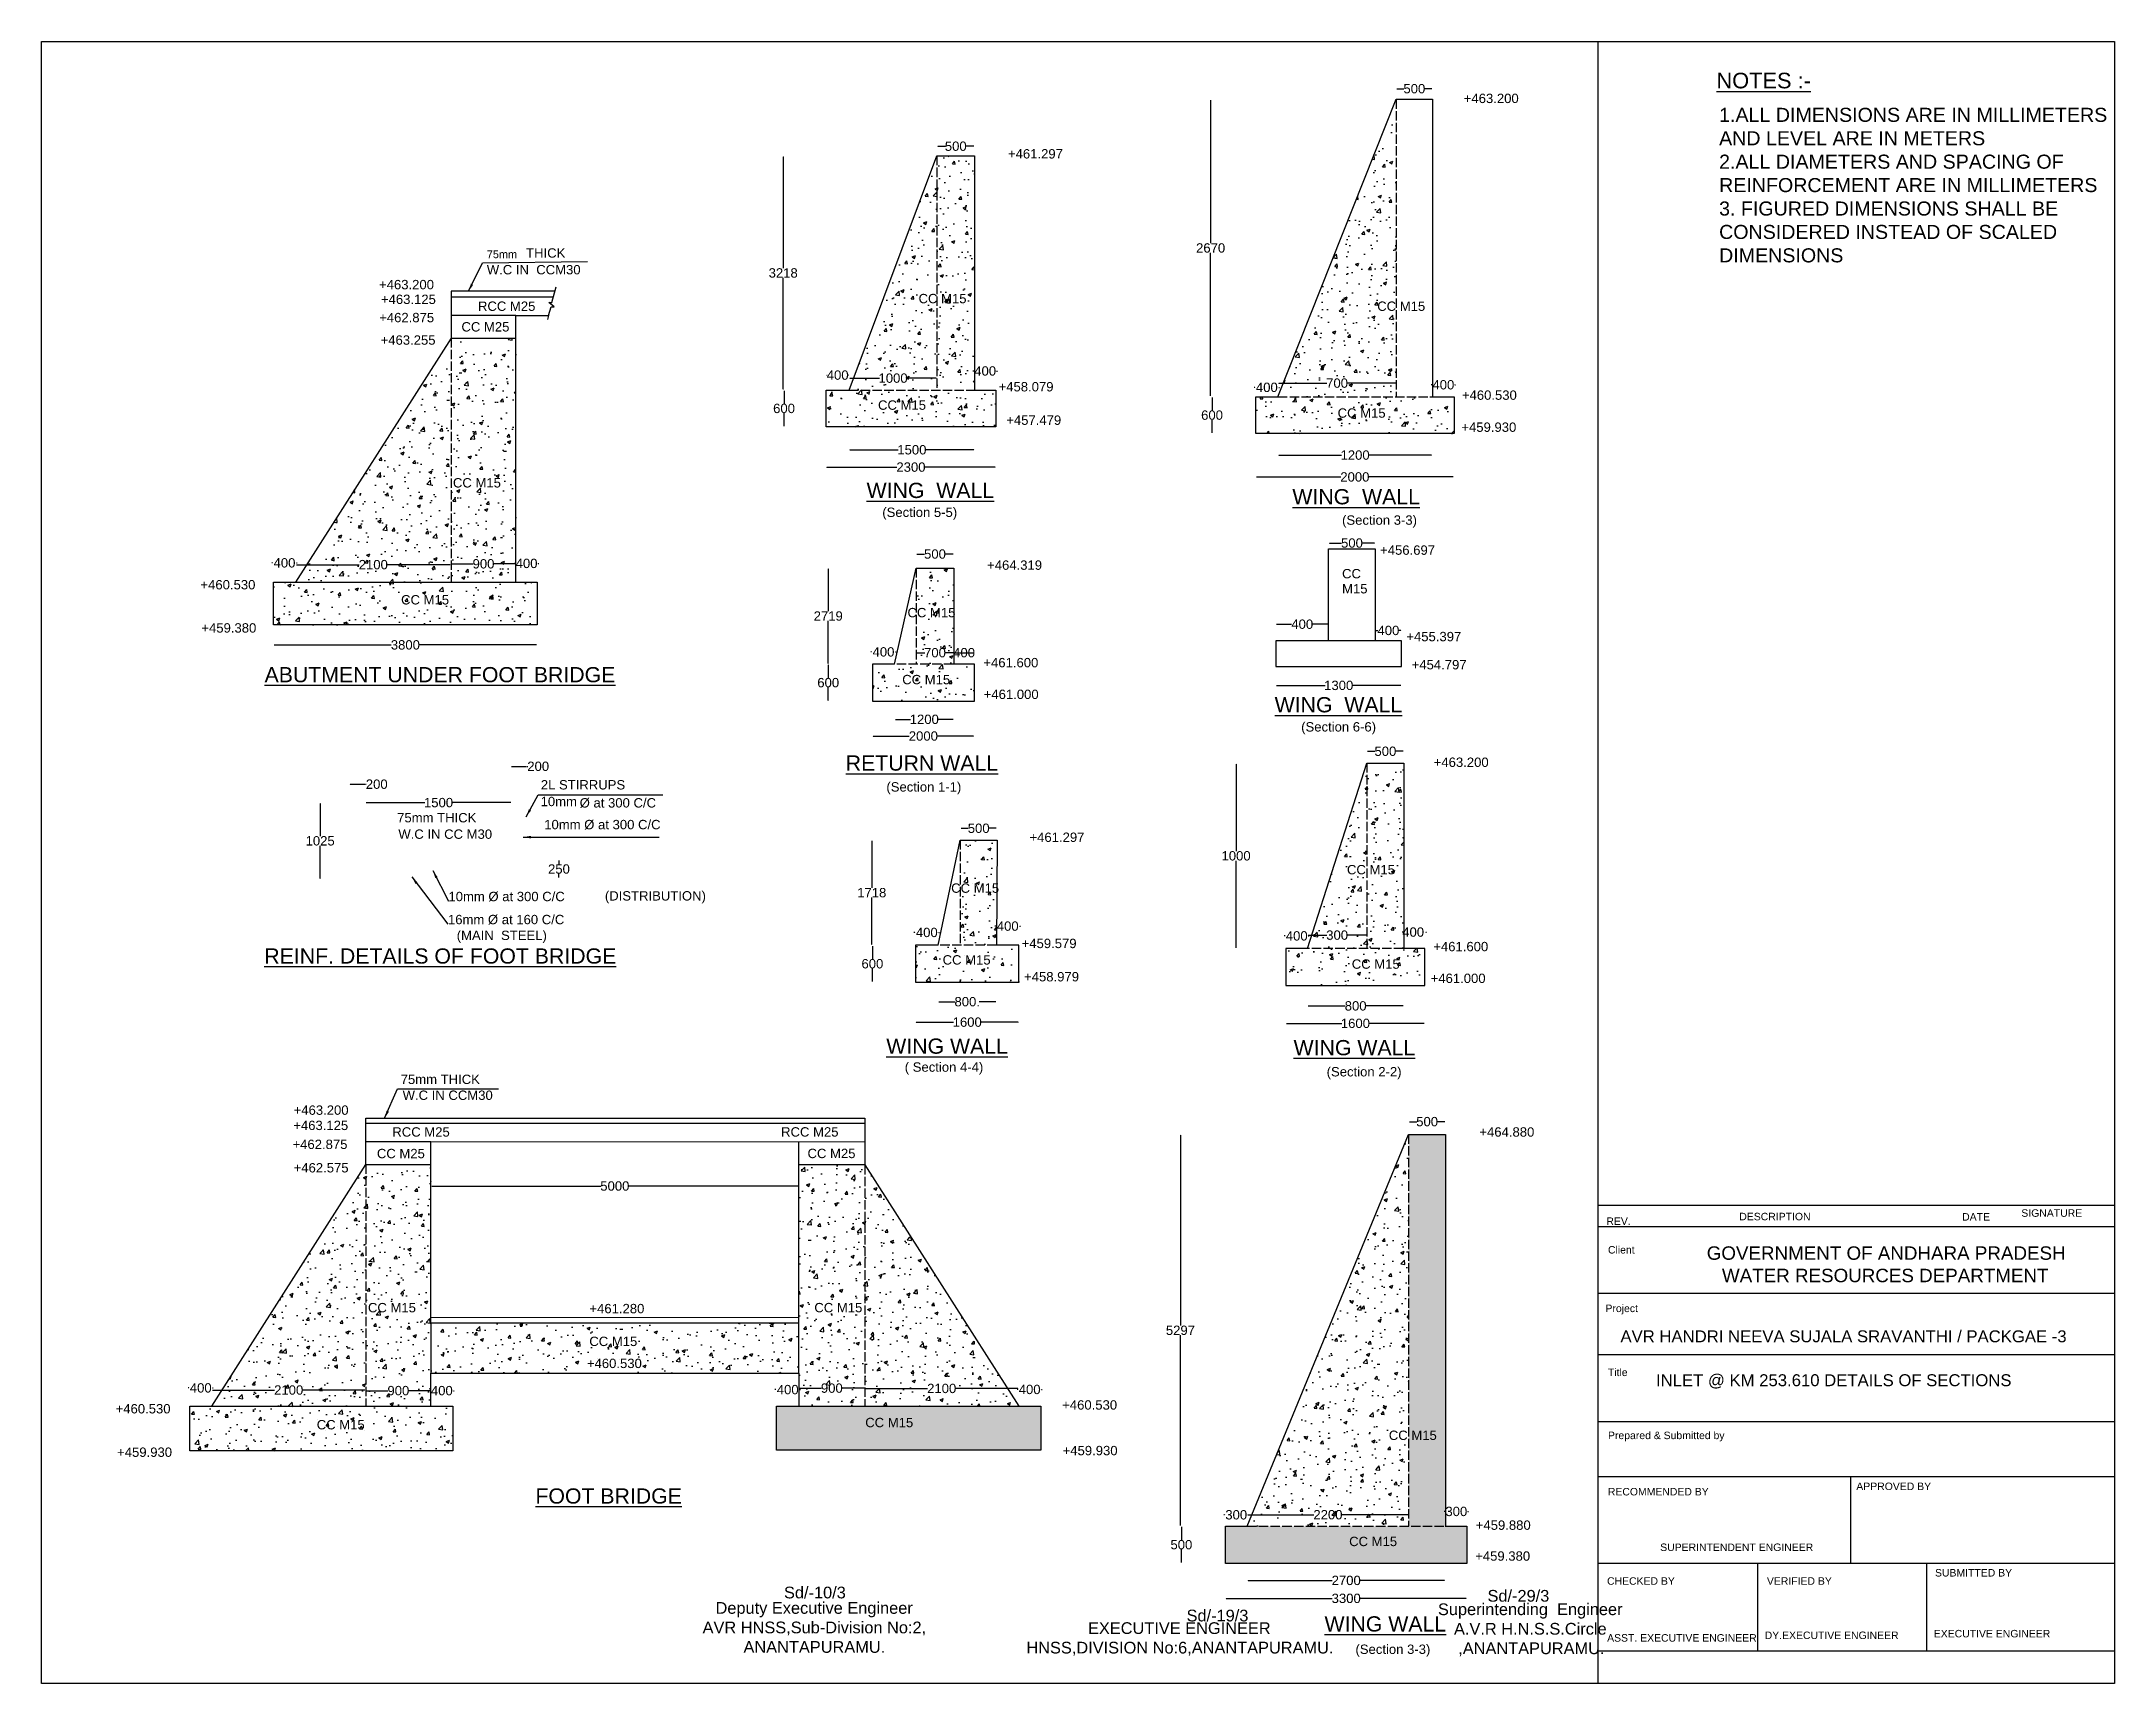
# Model space of a CAD drawing. Header units: inches. Extents: x 4607 to 7263, y 34 to 2138.
import ezdxf

# ---------------------------------------------------------------- set-up
doc = ezdxf.new("R2010")
doc.units = ezdxf.units.IN
doc.header["$MEASUREMENT"] = 0
doc.linetypes.add('ACAD_ISO02W100', pattern=[15, 12, -3])
doc.layers.add('DIMENSIONS', color=7, linetype='Continuous')
doc.layers.add('TEXT', color=1, linetype='Continuous')
doc.styles.get("Standard").update_dxf_attribs({"font": 'arial.ttf', "height": 12})
doc.dimstyles.get("Standard").update_dxf_attribs({"dimtxt": 12, "dimasz": 1, "dimexe": 0.18, "dimexo": 0.0625, "dimgap": 0.09, "dimtad": 0, "dimtih": 1, "dimtoh": 1, "dimdec": 4, "dimzin": 0, "dimdsep": 46, "dimtxsty": 'Standard', "dimcen": 0.09, "dimse1": 1, "dimse2": 1, "dimadec": 0, "dimazin": 0, "dimtfac": 1, "dimtdec": 4, "dimtofl": 0, "dimtmove": 0, "dimatfit": 3, "dimfxl": 1, "dimtolj": 1, "dimtzin": 0, "dimarcsym": 0})
pattern_1 = [(50, (0, 0), (43.03561, -3.76513), [4.5, -49.5]), (355, (0, 0), (-8.32508, 45.13153), [3.6, -39.6]), (100.4514, (3.586, -0.314), (34.71056, 41.36637), [3.8244, -42.06853]), (46.1842, (0, 12), (64.03446, -9.93114), [6.75, -74.25]), (96.6356, (5.336, 11.17), (56.07976, 58.4471), [5.7366, -63.1028]), (351.1842, (0, 12), (56.0797, 58.4471), [5.4, -59.4]), (21, (6, 9), (35.81442, -24.15713), [4.5, -49.5]), (326, (6, 9), (14.59892, 43.509), [3.6, -39.6]), (71.4514, (8.985, 6.987), (50.41336, 19.35183), [3.8244, -42.06853]), (37.5, (0, 0), (0.72959, 19.97363), [0, -39.12, 0, -40.2, 0, -39.75]), (7.5, (0, 0), (15.78417, 23.6647), [0, -22.92, 0, -38.22, 0, -15.15]), (327.5, (-13.38, 0), (32.029346, -1.353292), [0, -15, 0, -46.8, 0, -62.1]), (317.5, (-19.38, 0), (34.99117, 6.0063), [0, -19.5, 0, -31.08, 0, -44.1])]

msp = doc.modelspace()

# ---------------------------------------------------------------- texts
at = {"layer": 'DIMENSIONS', "color": 0}
msp.add_text('%%UNOTES :-', height=20, dxfattribs=at).set_placement((6752.98752, 2078.21693))
at = {"layer": 'DIMENSIONS', "color": 0, "insert": (6756.40132, 2053.25373), "char_height": 18, "width": 514.2016907, "attachment_point": 1}
msp.add_mtext('1.ALL DIMENSIONS ARE IN MILLIMETERS AND LEVEL ARE IN METERS  \\P2.ALL DIAMETERS AND SPACING OF REINFORCEMENT ARE IN MILLIMETERS  3. FIGURED DIMENSIONS SHALL BE CONSIDERED INSTEAD OF SCALED DIMENSIONS ', dxfattribs=at)
at = {"layer": 'TEXT', "color": 0}
for s, height, p in [('+463.200', 12, (6429.25646, 2059.35775)), ('+461.297', 12, (5845.23135, 1988.3258)), ('75mm', 10, (5177.4692, 1860.57514)), ('THICK', 12, (5227.80663, 1861.25173)), ('+463.200', 12, (5039.35818, 1820.71897)), ('W.C IN  CCM30', 12, (5177.4692, 1839.82631)), ('+463.125', 12, (5041.82382, 1801.87997)), ('CC M15', 12, (5730.62715, 1802.79296)), ('+462.875', 12, (5039.57132, 1778.47441)), ('RCC M25', 12, (5166.13123, 1793.05733)), ('CC M15', 12, (6318.38327, 1793.049)), ('+463.255', 12, (5041.37333, 1749.66758)), ('CC M25', 12, (5144.95356, 1766.60842)), ('+458.079', 12, (5833.17879, 1689.85564)), ('CC M15', 12, (5678.71893, 1666.31185)), ('+460.530', 12, (6426.8452, 1679.10893)), ('+457.479', 12, (5843.01845, 1647.0222)), ('CC M15', 12, (6267.61678, 1656.12202)), ('+459.930', 12, (6426.16631, 1638.0396)), ('CC M15', 12, (5134.04459, 1566.73804)), ('%%UWING  WALL', 19.5, (5664.07743, 1553.27177)), ('(Section 5-5)', 12, (5684.17072, 1528.96476)), ('%%UWING  WALL', 19.5, (6209.62176, 1545.16643)), ('(Section 3-3)', 12, (6273.3242, 1518.98446)), ('+456.697', 12, (6322.04968, 1480.5163)), ('+464.319', 12, (5818.49759, 1461.29198)), ('CC', 12, (6273.30562, 1450.29569)), ('+460.530', 12, (4810.55859, 1436.16944)), ('M15', 12, (6273.30562, 1431.01874)), ('CC M15', 12, (5067.61188, 1416.83429)), ('CC M15', 12, (5716.45553, 1400.40027)), ('+459.380', 12, (4811.7304, 1380.80541)), ('+455.397', 12, (6355.66629, 1369.7074)), ('%%UABUTMENT UNDER FOOT BRIDGE', 19.5, (4892.69848, 1317.14762)), ('+461.600', 12, (5813.72976, 1336.32408)), ('+454.797', 12, (6362.48639, 1333.64723)), ('CC M15', 12, (5709.69583, 1314.58703)), ('+461.000', 12, (5814.13305, 1295.70111)), ('%%UWING  WALL', 19.5, (6186.95146, 1278.62555)), ('(Section 6-6)', 12, (6220.89963, 1254.04985)), ('%%URETURN WALL', 19.5, (5637.35112, 1203.91562)), ('+463.200', 12, (6390.74439, 1208.68599)), ('2L STIRRUPS', 12, (5246.6771, 1179.80722)), ('10mm ', 12, (5246.36605, 1158.36999)), ('Ø at 300 C/C', 12, (5296.44364, 1156.64732)), ('(Section 1-1)', 12, (5689.43869, 1177.08733)), ('75mm THICK', 12, (5062.56963, 1137.61083)), ('W.C IN CC M30', 12, (5064.10798, 1116.53728)), ('10mm Ø at 300 C/C', 12, (5251.03059, 1128.79666)), ('+461.297', 12, (5872.81716, 1112.55312)), ('CC M15', 12, (6279.59057, 1071.02088)), ('10mm Ø at 300 C/C', 12, (5128.28639, 1036.63271)), ('(DISTRIBUTION)', 12, (5328.75537, 1037.46914)), ('CC M15', 12, (5772.42343, 1047.37195)), ('16mm Ø at 160 C/C', 12, (5127.677, 1007.11087)), ('(MAIN  STEEL)', 12, (5138.90785, 986.85612)), ('+459.579', 12, (5862.73631, 976.5171)), ('+461.600', 12, (6390.19704, 972.49826)), ('%%UREINF. DETAILS OF FOOT BRIDGE', 19.5, (4892.36403, 956.65485)), ('CC M15', 12, (5761.4858, 955.41355)), ('CC M15', 12, (6285.71165, 950.03516)), ('+458.979', 12, (5865.86418, 933.85194)), ('+461.000', 12, (6386.80803, 931.81066)), ('%%UWING WALL', 19.5, (5689.26149, 841.1662)), ('%%UWING WALL', 19.5, (6211.17997, 839.19402)), ('( Section 4-4)', 12, (5712.96673, 818.09035)), ('(Section 2-2)', 12, (6253.55227, 812.08579)), ('75mm THICK', 12, (5067.10584, 802.34557)), ('+463.200', 12, (4929.94543, 762.9053)), ('W.C IN CCM30', 12, (5069.59175, 781.98433)), ('+463.125', 12, (4929.46832, 743.36601)), ('RCC M25', 12, (5056.39187, 734.93567)), ('RCC M25', 12, (5554.50984, 734.97388)), ('+464.880', 12, (6449.26578, 734.9085)), ('+462.875', 12, (4928.51411, 719.06104)), ('CC M25', 12, (5036.60431, 707.25609)), ('CC M25', 12, (5588.35517, 707.38432)), ('+462.575', 12, (4929.94543, 689.03725)), ('SIGNATURE ', 9.569083, (7143.65325, 632.23919)), ('REV.', 9.569083, (6611.98034, 621.77978)), ('DESCRIPTION ', 9.5690829, (6782.26817, 627.74956)), ('DATE ', 9.569083, (7067.82761, 627.32326)), ('Client ', 9.569083, (6614.00523, 585.12993)), ('CC M15', 12, (5025.15695, 509.79236)), ('+461.280', 12, (5308.94562, 508.59155)), ('CC M15', 12, (5597.11906, 509.83688)), ('Project', 9.569083, (6610.829, 510.07603)), ('CC M15', 12, (5308.77725, 466.58778)), ('+460.530', 12, (5305.70748, 438.37804)), ('Title ', 9.569083, (6613.88725, 428.09115)), ('+460.530', 12, (4701.83461, 380.24663)), ('CC M15', 12, (4959.54113, 359.78006)), ('CC M15', 12, (5662.35583, 362.5969)), ('+460.530', 12, (5914.68439, 385.12933)), ('CC M15', 12, (6333.20353, 346.23647)), ('Prepared & Submitted by ', 9.5690829, (6614.03512, 347.31027)), ('+459.930', 12, (4703.7562, 324.58378)), ('+459.930', 12, (5915.2817, 326.65879)), ('%%UFOOT BRIDGE', 19.5, (5239.74435, 264.6957)), ('RECOMMENDED BY ', 9.5690829, (6613.86402, 275.18422)), ('APPROVED BY ', 9.5690829, (6932.21771, 282.04155)), ('+459.880', 12, (6444.63565, 231.1033)), ('CC M15', 12, (6282.36126, 210.18843)), ('SUPERINTENDENT ENGINEER ', 9.5690829, (6680.91366, 203.9734)), ('+459.380', 12, (6443.88785, 191.51444)), ('CHECKED BY ', 9.5690829, (6612.80814, 160.71943)), ('VERIFIED BY ', 9.5690829, (6817.65264, 160.71943)), ('SUBMITTED BY ', 9.5690829, (7033.05612, 171.26919)), ('Sd/-10/3', 15, (5558.23126, 143.25984)), ('Sd/-29/3', 15, (6459.65373, 139.03456)), ('Sd/-19/3', 15, (6074.07013, 113.73857)), ('%%UWING WALL', 19.5, (6250.82328, 100.79933)), ('(Section 3-3)', 12, (6290.46052, 72.05699)), ('ASST. EXECUTIVE ENGINEER', 9.5690829, (6612.93433, 87.83727)), ('DY.EXECUTIVE ENGINEER', 9.5690829, (6814.81227, 91.1643)), ('EXECUTIVE ENGINEER', 9.5690829, (7031.47554, 93.28397))]:
    msp.add_text(s, height=height, dxfattribs=at).set_placement(p)
at = {"layer": 'TEXT', "color": 0, "attachment_point": 1}
for s, insert, char_height, width in [('\\pi36.584;GOVERNMENT OF ANDHARA PRADESH  \\P\\pi56.094;WATER RESOURCES DEPARTMENT  ', (6703.96547, 594.33513), 17.2243492, 529.8606701), ('AVR HANDRI NEEVA SUJALA SRAVANTHI / PACKGAE -3', (6630.0146, 486.69875), 15.3105326, 622.0894809), ('\\pi84.818;INLET @ KM 253.610 DETAILS OF SECTIONS ', (6590.74362, 430.46699), 15.3105326, 622.0894809), ('\\pi64.774;Deputy Executive Engineer  \\P\\pi48.183;AVR HNSS,Sub-Division No:2,\\P\\pi100.59;ANANTAPURAMU.', (5405.73922, 138.49711), 15, 380.9879533), ('\\pi5.9105;Superintending  Engineer  \\P\\pi26.461;A.V.R H.N.S.S.Circle \\P\\pi31.889;,ANANTAPURAMU.', (6390.26133, 136.80355), 15, 247.6667689), ('\\pi97.752;EXECUTIVE ENGINEER  \\P\\pi18.782;HNSS,DIVISION No:6,ANANTAPURAMU.', (5850.00684, 112.63444), 15, 427.6247885)]:
    msp.add_mtext(s, dxfattribs=dict(at, insert=insert, char_height=char_height, width=width))

# ---------------------------------------------------------------- blocks, each defined once
blk = doc.blocks.new('*D1')
at = {"layer": 'Defpoints', "color": 0, "transparency": 16777216}
for p in [(4932.4, 1470.1), (4904, 1445.4), (4932.4, 1445.4)]:
    blk.add_point(p, dxfattribs=at)
at = {"layer": 'DIMENSIONS', "color": 0, "lineweight": -2, "transparency": 16777216}
for p, q in [((4903, 1470.1), (4902, 1470.1)), ((4933.4, 1470.1), (4934.4, 1470.1))]:
    blk.add_line(p, q, dxfattribs=at)
at = {"layer": 'DIMENSIONS', "color": 0, "transparency": 16777216}
for points in [[(4903, 1470.2), (4903, 1469.9), (4904, 1470.1)], [(4933.4, 1470.2), (4933.4, 1469.9), (4932.4, 1470.1)]]:
    blk.add_solid(points, dxfattribs=at)
at = {"layer": 'DIMENSIONS', "color": 0, "transparency": 16777216, "insert": (4918.2, 1470.1), "char_height": 12, "attachment_point": 5}
blk.add_mtext('\\A1;400', dxfattribs=at)
blk = doc.blocks.new('*D2')
at = {"layer": 'Defpoints', "color": 0, "transparency": 16777216}
for p in [(5131.7, 1467.8), (4932.4, 1445.5), (5131.7, 1445.4)]:
    blk.add_point(p, dxfattribs=at)
at = {"layer": 'DIMENSIONS', "color": 0, "lineweight": -2, "transparency": 16777216}
for p, q in [((4933.4, 1467.8), (5013.9, 1467.8)), ((5130.7, 1467.8), (5050.1, 1467.8))]:
    blk.add_line(p, q, dxfattribs=at)
at = {"layer": 'DIMENSIONS', "color": 0, "transparency": 16777216}
for points in [[(4933.4, 1468), (4933.4, 1467.6), (4932.4, 1467.8)], [(5130.7, 1468), (5130.7, 1467.6), (5131.7, 1467.8)]]:
    blk.add_solid(points, dxfattribs=at)
at = {"layer": 'DIMENSIONS', "color": 0, "transparency": 16777216, "insert": (5032, 1467.8), "char_height": 12, "attachment_point": 5}
blk.add_mtext('\\A1;2100', dxfattribs=at)
blk = doc.blocks.new('*D3')
at = {"layer": 'Defpoints', "color": 0, "transparency": 16777216}
for p in [(5214.8, 1468.9), (5131.7, 1445.5), (5214.8, 1445.4)]:
    blk.add_point(p, dxfattribs=at)
at = {"layer": 'DIMENSIONS', "color": 0, "lineweight": -2, "transparency": 16777216}
for p, q in [((5132.7, 1468.9), (5159.9, 1468.9)), ((5213.8, 1468.9), (5186.5, 1468.9))]:
    blk.add_line(p, q, dxfattribs=at)
at = {"layer": 'DIMENSIONS', "color": 0, "transparency": 16777216}
for points in [[(5132.7, 1469), (5132.7, 1468.7), (5131.7, 1468.9)], [(5213.8, 1469), (5213.8, 1468.7), (5214.8, 1468.9)]]:
    blk.add_solid(points, dxfattribs=at)
at = {"layer": 'DIMENSIONS', "color": 0, "transparency": 16777216, "insert": (5173.2, 1468.9), "char_height": 12, "attachment_point": 5}
blk.add_mtext('\\A1;900', dxfattribs=at)
blk = doc.blocks.new('*D4')
at = {"layer": 'Defpoints', "color": 0, "transparency": 16777216}
for p in [(5242.1, 1469.4), (5214.8, 1445.4), (5242.1, 1445.4)]:
    blk.add_point(p, dxfattribs=at)
at = {"layer": 'DIMENSIONS', "color": 0, "lineweight": -2, "transparency": 16777216}
for p, q in [((5213.8, 1469.4), (5212.8, 1469.4)), ((5243.1, 1469.4), (5244.1, 1469.4))]:
    blk.add_line(p, q, dxfattribs=at)
at = {"layer": 'DIMENSIONS', "color": 0, "transparency": 16777216}
for points in [[(5213.8, 1469.6), (5213.8, 1469.2), (5214.8, 1469.4)], [(5243.1, 1469.6), (5243.1, 1469.2), (5242.1, 1469.4)]]:
    blk.add_solid(points, dxfattribs=at)
at = {"layer": 'DIMENSIONS', "color": 0, "transparency": 16777216, "insert": (5228.4, 1469.4), "char_height": 12, "attachment_point": 5}
blk.add_mtext('\\A1;400', dxfattribs=at)
blk = doc.blocks.new('*D5')
at = {"layer": 'Defpoints', "color": 0, "transparency": 16777216}
for p in [(4904, 1390.7), (5242.1, 1390.7), (5242.1, 1365)]:
    blk.add_point(p, dxfattribs=at)
at = {"layer": 'DIMENSIONS', "color": 0, "lineweight": -2, "transparency": 16777216}
for p, q in [((4905, 1365), (5055.1, 1365)), ((5241.1, 1365), (5091, 1365))]:
    blk.add_line(p, q, dxfattribs=at)
at = {"layer": 'DIMENSIONS', "color": 0, "transparency": 16777216}
for points in [[(4905, 1365.2), (4905, 1364.8), (4904, 1365)], [(5241.1, 1365.2), (5241.1, 1364.8), (5242.1, 1365)]]:
    blk.add_solid(points, dxfattribs=at)
at = {"layer": 'DIMENSIONS', "color": 0, "transparency": 16777216, "insert": (5073.1, 1365), "char_height": 12, "attachment_point": 5}
blk.add_mtext('\\A1;3800', dxfattribs=at)
blk = doc.blocks.new('*D6')
at = {"layer": 'Defpoints', "color": 0, "transparency": 16777216}
for p in [(5612.2, 1691.6), (5558.3, 1644.4), (5612.2, 1644.4)]:
    blk.add_point(p, dxfattribs=at)
at = {"layer": 'DIMENSIONS', "color": 0, "lineweight": -2, "transparency": 16777216}
for p, q in [((5558.3, 1690.6), (5558.3, 1674.2)), ((5558.3, 1645.4), (5558.3, 1661.8))]:
    blk.add_line(p, q, dxfattribs=at)
at = {"layer": 'DIMENSIONS', "color": 0, "transparency": 16777216}
for points in [[(5558.1, 1690.6), (5558.5, 1690.6), (5558.3, 1691.6)], [(5558.1, 1645.4), (5558.5, 1645.4), (5558.3, 1644.4)]]:
    blk.add_solid(points, dxfattribs=at)
at = {"layer": 'DIMENSIONS', "color": 0, "transparency": 16777216, "insert": (5558.3, 1668), "char_height": 12, "attachment_point": 5}
blk.add_mtext('\\A1;600', dxfattribs=at)
blk = doc.blocks.new('*D7')
at = {"layer": 'Defpoints', "color": 0, "transparency": 16777216}
for p in [(5557.2, 1991.6), (5754.3, 1991.6), (5641.8, 1691.6)]:
    blk.add_point(p, dxfattribs=at)
at = {"layer": 'DIMENSIONS', "color": 0, "lineweight": -2, "transparency": 16777216}
for p, q in [((5557.2, 1990.6), (5557.2, 1847.8)), ((5557.2, 1692.6), (5557.2, 1835.4))]:
    blk.add_line(p, q, dxfattribs=at)
at = {"layer": 'DIMENSIONS', "color": 0, "transparency": 16777216}
for points in [[(5557.1, 1990.6), (5557.4, 1990.6), (5557.2, 1991.6)], [(5557.1, 1692.6), (5557.4, 1692.6), (5557.2, 1691.6)]]:
    blk.add_solid(points, dxfattribs=at)
at = {"layer": 'DIMENSIONS', "color": 0, "transparency": 16777216, "insert": (5557.2, 1841.6), "char_height": 12, "attachment_point": 5}
blk.add_mtext('\\A1;3218', dxfattribs=at)
blk = doc.blocks.new('*D8')
at = {"layer": 'Defpoints', "color": 0, "transparency": 16777216}
for p in [(5802.3, 2004), (5754.3, 1991.6), (5802.3, 1991.6)]:
    blk.add_point(p, dxfattribs=at)
at = {"layer": 'DIMENSIONS', "color": 0, "lineweight": -2, "transparency": 16777216}
for p, q in [((5755.3, 2004), (5765, 2004)), ((5801.3, 2004), (5791.6, 2004))]:
    blk.add_line(p, q, dxfattribs=at)
at = {"layer": 'DIMENSIONS', "color": 0, "transparency": 16777216}
for points in [[(5755.3, 2004.2), (5755.3, 2003.9), (5754.3, 2004)], [(5801.3, 2004.2), (5801.3, 2003.9), (5802.3, 2004)]]:
    blk.add_solid(points, dxfattribs=at)
at = {"layer": 'DIMENSIONS', "color": 0, "transparency": 16777216, "insert": (5778.3, 2004), "char_height": 12, "attachment_point": 5}
blk.add_mtext('\\A1;500', dxfattribs=at)
blk = doc.blocks.new('*D9')
at = {"layer": 'Defpoints', "color": 0, "transparency": 16777216}
for p in [(5641.8, 1710.7), (5612.2, 1691.6), (5641.8, 1691.6)]:
    blk.add_point(p, dxfattribs=at)
at = {"layer": 'DIMENSIONS', "color": 0, "lineweight": -2, "transparency": 16777216}
for p, q in [((5613.2, 1710.7), (5613.4, 1710.7)), ((5640.8, 1710.7), (5640.6, 1710.7))]:
    blk.add_line(p, q, dxfattribs=at)
at = {"layer": 'DIMENSIONS', "color": 0, "transparency": 16777216}
for points in [[(5613.2, 1710.9), (5613.2, 1710.6), (5612.2, 1710.7)], [(5640.8, 1710.9), (5640.8, 1710.6), (5641.8, 1710.7)]]:
    blk.add_solid(points, dxfattribs=at)
at = {"layer": 'DIMENSIONS', "color": 0, "transparency": 16777216, "insert": (5627, 1710.7), "char_height": 12, "attachment_point": 5}
blk.add_mtext('\\A1;400', dxfattribs=at)
blk = doc.blocks.new('*D10')
at = {"layer": 'Defpoints', "color": 0, "transparency": 16777216}
for p in [(5754.3, 1706.8), (5641.8, 1691.7), (5754.3, 1691.7)]:
    blk.add_point(p, dxfattribs=at)
at = {"layer": 'DIMENSIONS', "color": 0, "lineweight": -2, "transparency": 16777216}
for p, q in [((5642.8, 1706.8), (5680.6, 1706.8)), ((5753.3, 1706.8), (5715.4, 1706.8))]:
    blk.add_line(p, q, dxfattribs=at)
at = {"layer": 'DIMENSIONS', "color": 0, "transparency": 16777216}
for points in [[(5642.8, 1706.9), (5642.8, 1706.6), (5641.8, 1706.8)], [(5753.3, 1706.9), (5753.3, 1706.6), (5754.3, 1706.8)]]:
    blk.add_solid(points, dxfattribs=at)
at = {"layer": 'DIMENSIONS', "color": 0, "transparency": 16777216, "insert": (5698, 1706.8), "char_height": 12, "attachment_point": 5}
blk.add_mtext('\\A1;1000', dxfattribs=at)
blk = doc.blocks.new('*D11')
at = {"layer": 'Defpoints', "color": 0, "transparency": 16777216}
for p in [(5829.7, 1716), (5802.3, 1691.6), (5829.7, 1691.6)]:
    blk.add_point(p, dxfattribs=at)
at = {"layer": 'DIMENSIONS', "color": 0, "lineweight": -2, "transparency": 16777216}
for p, q in [((5801.3, 1716), (5800.3, 1716)), ((5830.7, 1716), (5831.7, 1716))]:
    blk.add_line(p, q, dxfattribs=at)
at = {"layer": 'DIMENSIONS', "color": 0, "transparency": 16777216}
for points in [[(5801.3, 1716.2), (5801.3, 1715.8), (5802.3, 1716)], [(5830.7, 1716.2), (5830.7, 1715.8), (5829.7, 1716)]]:
    blk.add_solid(points, dxfattribs=at)
at = {"layer": 'DIMENSIONS', "color": 0, "transparency": 16777216, "insert": (5816, 1716), "char_height": 12, "attachment_point": 5}
blk.add_mtext('\\A1;400', dxfattribs=at)
blk = doc.blocks.new('*D12')
at = {"layer": 'Defpoints', "color": 0, "transparency": 16777216}
for p in [(5641.8, 1691.6), (5802.3, 1691.6), (5802.3, 1615)]:
    blk.add_point(p, dxfattribs=at)
at = {"layer": 'DIMENSIONS', "color": 0, "lineweight": -2, "transparency": 16777216}
for p, q in [((5642.8, 1615), (5704.6, 1615)), ((5801.3, 1615), (5739.5, 1615))]:
    blk.add_line(p, q, dxfattribs=at)
at = {"layer": 'DIMENSIONS', "color": 0, "transparency": 16777216}
for points in [[(5642.8, 1615.2), (5642.8, 1614.8), (5641.8, 1615)], [(5801.3, 1615.2), (5801.3, 1614.8), (5802.3, 1615)]]:
    blk.add_solid(points, dxfattribs=at)
at = {"layer": 'DIMENSIONS', "color": 0, "transparency": 16777216, "insert": (5722.1, 1615), "char_height": 12, "attachment_point": 5}
blk.add_mtext('\\A1;1500', dxfattribs=at)
blk = doc.blocks.new('*D13')
at = {"layer": 'Defpoints', "color": 0, "transparency": 16777216}
for p in [(5612.1, 1644.4), (5829.7, 1644.4), (5829.7, 1592.8)]:
    blk.add_point(p, dxfattribs=at)
at = {"layer": 'DIMENSIONS', "color": 0, "lineweight": -2, "transparency": 16777216}
for p, q in [((5613.1, 1592.8), (5702.8, 1592.8)), ((5828.7, 1592.8), (5739, 1592.8))]:
    blk.add_line(p, q, dxfattribs=at)
at = {"layer": 'DIMENSIONS', "color": 0, "transparency": 16777216}
for points in [[(5613.1, 1593), (5613.1, 1592.6), (5612.1, 1592.8)], [(5828.7, 1593), (5828.7, 1592.6), (5829.7, 1592.8)]]:
    blk.add_solid(points, dxfattribs=at)
at = {"layer": 'DIMENSIONS', "color": 0, "transparency": 16777216, "insert": (5720.9, 1592.8), "char_height": 12, "attachment_point": 5}
blk.add_mtext('\\A1;2300', dxfattribs=at)
blk = doc.blocks.new('*D14')
at = {"layer": 'Defpoints', "color": 0, "transparency": 16777216}
for p in [(6389.3, 2077.7), (6342.6, 2064.1), (6389.3, 2064.1)]:
    blk.add_point(p, dxfattribs=at)
at = {"layer": 'DIMENSIONS', "color": 0, "lineweight": -2, "transparency": 16777216}
for p, q in [((6343.6, 2077.7), (6352.6, 2077.7)), ((6388.3, 2077.7), (6379.3, 2077.7))]:
    blk.add_line(p, q, dxfattribs=at)
at = {"layer": 'DIMENSIONS', "color": 0, "transparency": 16777216}
for points in [[(6343.6, 2077.9), (6343.6, 2077.6), (6342.6, 2077.7)], [(6388.3, 2077.9), (6388.3, 2077.6), (6389.3, 2077.7)]]:
    blk.add_solid(points, dxfattribs=at)
at = {"layer": 'DIMENSIONS', "color": 0, "transparency": 16777216, "insert": (6365.9, 2077.7), "char_height": 12, "attachment_point": 5}
blk.add_mtext('\\A1;500', dxfattribs=at)
blk = doc.blocks.new('*D15')
at = {"layer": 'Defpoints', "color": 0, "transparency": 16777216}
for p in [(6162.7, 1683), (6191.2, 1695), (6191.2, 1683)]:
    blk.add_point(p, dxfattribs=at)
at = {"layer": 'DIMENSIONS', "color": 0, "lineweight": -2, "transparency": 16777216}
for p, q in [((6161.7, 1695), (6160.7, 1695)), ((6192.2, 1695), (6193.2, 1695))]:
    blk.add_line(p, q, dxfattribs=at)
at = {"layer": 'DIMENSIONS', "color": 0, "transparency": 16777216}
for points in [[(6161.7, 1695.1), (6161.7, 1694.8), (6162.7, 1695)], [(6192.2, 1695.1), (6192.2, 1694.8), (6191.2, 1695)]]:
    blk.add_solid(points, dxfattribs=at)
at = {"layer": 'DIMENSIONS', "color": 0, "transparency": 16777216, "insert": (6176.9, 1695), "char_height": 12, "attachment_point": 5}
blk.add_mtext('\\A1;400', dxfattribs=at)
blk = doc.blocks.new('*D16')
at = {"layer": 'Defpoints', "color": 0, "transparency": 16777216}
for p in [(6342.6, 1700.4), (6191.2, 1683), (6342.6, 1683)]:
    blk.add_point(p, dxfattribs=at)
at = {"layer": 'DIMENSIONS', "color": 0, "lineweight": -2, "transparency": 16777216}
for p, q in [((6192.2, 1700.4), (6253.6, 1700.4)), ((6341.6, 1700.4), (6280.1, 1700.4))]:
    blk.add_line(p, q, dxfattribs=at)
at = {"layer": 'DIMENSIONS', "color": 0, "transparency": 16777216}
for points in [[(6192.2, 1700.6), (6192.2, 1700.2), (6191.2, 1700.4)], [(6341.6, 1700.6), (6341.6, 1700.2), (6342.6, 1700.4)]]:
    blk.add_solid(points, dxfattribs=at)
at = {"layer": 'DIMENSIONS', "color": 0, "transparency": 16777216, "insert": (6266.9, 1700.4), "char_height": 12, "attachment_point": 5}
blk.add_mtext('\\A1;700', dxfattribs=at)
blk = doc.blocks.new('*D17')
at = {"layer": 'Defpoints', "color": 0, "transparency": 16777216}
for p in [(6389.3, 1683), (6416.8, 1698.3), (6416.8, 1683)]:
    blk.add_point(p, dxfattribs=at)
at = {"layer": 'DIMENSIONS', "color": 0, "lineweight": -2, "transparency": 16777216}
for p, q in [((6388.3, 1698.3), (6387.3, 1698.3)), ((6417.8, 1698.3), (6418.8, 1698.3))]:
    blk.add_line(p, q, dxfattribs=at)
at = {"layer": 'DIMENSIONS', "color": 0, "transparency": 16777216}
for points in [[(6388.3, 1698.5), (6388.3, 1698.1), (6389.3, 1698.3)], [(6417.8, 1698.5), (6417.8, 1698.1), (6416.8, 1698.3)]]:
    blk.add_solid(points, dxfattribs=at)
at = {"layer": 'DIMENSIONS', "color": 0, "transparency": 16777216, "insert": (6403.1, 1698.3), "char_height": 12, "attachment_point": 5}
blk.add_mtext('\\A1;400', dxfattribs=at)
blk = doc.blocks.new('*D18')
at = {"layer": 'Defpoints', "color": 0, "transparency": 16777216}
for p in [(6191.2, 1683), (6388.8, 1683), (6388.8, 1608.2)]:
    blk.add_point(p, dxfattribs=at)
at = {"layer": 'DIMENSIONS', "color": 0, "lineweight": -2, "transparency": 16777216}
for p, q in [((6192.2, 1608.2), (6272.6, 1608.2)), ((6387.8, 1608.2), (6307.4, 1608.2))]:
    blk.add_line(p, q, dxfattribs=at)
at = {"layer": 'DIMENSIONS', "color": 0, "transparency": 16777216}
for points in [[(6192.2, 1608.4), (6192.2, 1608.1), (6191.2, 1608.2)], [(6387.8, 1608.4), (6387.8, 1608.1), (6388.8, 1608.2)]]:
    blk.add_solid(points, dxfattribs=at)
at = {"layer": 'DIMENSIONS', "color": 0, "transparency": 16777216, "insert": (6290, 1608.2), "char_height": 12, "attachment_point": 5}
blk.add_mtext('\\A1;1200', dxfattribs=at)
blk = doc.blocks.new('*D19')
at = {"layer": 'Defpoints', "color": 0, "transparency": 16777216}
for p in [(6162.7, 1635.8), (6416.8, 1635.8), (6416.8, 1580.2)]:
    blk.add_point(p, dxfattribs=at)
at = {"layer": 'DIMENSIONS', "color": 0, "lineweight": -2, "transparency": 16777216}
for p, q in [((6163.7, 1580.2), (6271.7, 1580.2)), ((6415.8, 1580.2), (6307.8, 1580.2))]:
    blk.add_line(p, q, dxfattribs=at)
at = {"layer": 'DIMENSIONS', "color": 0, "transparency": 16777216}
for points in [[(6163.7, 1580.4), (6163.7, 1580.1), (6162.7, 1580.2)], [(6415.8, 1580.4), (6415.8, 1580.1), (6416.8, 1580.2)]]:
    blk.add_solid(points, dxfattribs=at)
at = {"layer": 'DIMENSIONS', "color": 0, "transparency": 16777216, "insert": (6289.7, 1580.2), "char_height": 12, "attachment_point": 5}
blk.add_mtext('\\A1;2000', dxfattribs=at)
blk = doc.blocks.new('*D20')
at = {"layer": 'Defpoints', "color": 0, "transparency": 16777216}
for p in [(5727.6, 1463.5), (5775.9, 1481.4), (5775.9, 1463.5)]:
    blk.add_point(p, dxfattribs=at)
at = {"layer": 'DIMENSIONS', "color": 0, "lineweight": -2, "transparency": 16777216}
for p, q in [((5728.6, 1481.4), (5738.4, 1481.4)), ((5774.9, 1481.4), (5765.1, 1481.4))]:
    blk.add_line(p, q, dxfattribs=at)
at = {"layer": 'DIMENSIONS', "color": 0, "transparency": 16777216}
for points in [[(5728.6, 1481.5), (5728.6, 1481.2), (5727.6, 1481.4)], [(5774.9, 1481.5), (5774.9, 1481.2), (5775.9, 1481.4)]]:
    blk.add_solid(points, dxfattribs=at)
at = {"layer": 'DIMENSIONS', "color": 0, "transparency": 16777216, "insert": (5751.7, 1481.4), "char_height": 12, "attachment_point": 5}
blk.add_mtext('\\A1;500', dxfattribs=at)
blk = doc.blocks.new('*D21')
at = {"layer": 'Defpoints', "color": 0, "transparency": 16777216}
for p in [(5700, 1356), (5671.4, 1340.3), (5700, 1340.3)]:
    blk.add_point(p, dxfattribs=at)
at = {"layer": 'DIMENSIONS', "color": 0, "lineweight": -2, "transparency": 16777216}
for p, q in [((5670.4, 1356), (5669.4, 1356)), ((5701, 1356), (5702, 1356))]:
    blk.add_line(p, q, dxfattribs=at)
at = {"layer": 'DIMENSIONS', "color": 0, "transparency": 16777216}
for points in [[(5670.4, 1356.2), (5670.4, 1355.9), (5671.4, 1356)], [(5701, 1356.2), (5701, 1355.9), (5700, 1356)]]:
    blk.add_solid(points, dxfattribs=at)
at = {"layer": 'DIMENSIONS', "color": 0, "transparency": 16777216, "insert": (5685.7, 1356), "char_height": 12, "attachment_point": 5}
blk.add_mtext('\\A1;400', dxfattribs=at)
blk = doc.blocks.new('*D22')
at = {"layer": 'Defpoints', "color": 0, "transparency": 16777216}
for p in [(5775.9, 1355), (5727.6, 1340.3), (5775.9, 1340.3)]:
    blk.add_point(p, dxfattribs=at)
at = {"layer": 'DIMENSIONS', "color": 0, "lineweight": -2, "transparency": 16777216}
for p, q in [((5728.6, 1355), (5738.5, 1355)), ((5774.9, 1355), (5765, 1355))]:
    blk.add_line(p, q, dxfattribs=at)
at = {"layer": 'DIMENSIONS', "color": 0, "transparency": 16777216}
for points in [[(5728.6, 1355.2), (5728.6, 1354.8), (5727.6, 1355)], [(5774.9, 1355.2), (5774.9, 1354.8), (5775.9, 1355)]]:
    blk.add_solid(points, dxfattribs=at)
at = {"layer": 'DIMENSIONS', "color": 0, "transparency": 16777216, "insert": (5751.7, 1355), "char_height": 12, "attachment_point": 5}
blk.add_mtext('\\A1;700', dxfattribs=at)
blk = doc.blocks.new('*D23')
at = {"layer": 'Defpoints', "color": 0, "transparency": 16777216}
for p in [(5802.2, 1355), (5775.9, 1340.4), (5802.2, 1340.4)]:
    blk.add_point(p, dxfattribs=at)
at = {"layer": 'DIMENSIONS', "color": 0, "lineweight": -2, "transparency": 16777216}
blk.add_line((5776.9, 1355), (5801.2, 1355), dxfattribs=at)
at = {"layer": 'DIMENSIONS', "color": 0, "transparency": 16777216}
for points in [[(5776.9, 1355.2), (5776.9, 1354.8), (5775.9, 1355)], [(5801.2, 1355.2), (5801.2, 1354.8), (5802.2, 1355)]]:
    blk.add_solid(points, dxfattribs=at)
at = {"layer": 'DIMENSIONS', "color": 0, "transparency": 16777216, "insert": (5789, 1355), "char_height": 12, "attachment_point": 5}
blk.add_mtext('\\A1;400', dxfattribs=at)
blk = doc.blocks.new('*D24')
at = {"layer": 'Defpoints', "color": 0, "transparency": 16777216}
for p in [(5700, 1340.3), (5775.9, 1340.3), (5775.9, 1269.6)]:
    blk.add_point(p, dxfattribs=at)
at = {"layer": 'DIMENSIONS', "color": 0, "lineweight": -2, "transparency": 16777216}
for p, q in [((5701, 1269.6), (5720.5, 1269.6)), ((5774.9, 1269.6), (5755.4, 1269.6))]:
    blk.add_line(p, q, dxfattribs=at)
at = {"layer": 'DIMENSIONS', "color": 0, "transparency": 16777216}
for points in [[(5701, 1269.8), (5701, 1269.5), (5700, 1269.6)], [(5774.9, 1269.8), (5774.9, 1269.5), (5775.9, 1269.6)]]:
    blk.add_solid(points, dxfattribs=at)
at = {"layer": 'DIMENSIONS', "color": 0, "transparency": 16777216, "insert": (5738, 1269.6), "char_height": 12, "attachment_point": 5}
blk.add_mtext('\\A1;1200', dxfattribs=at)
blk = doc.blocks.new('*D25')
at = {"layer": 'Defpoints', "color": 0, "transparency": 16777216}
for p in [(5671.4, 1292.8), (5802.2, 1292.8), (5802.2, 1248.2)]:
    blk.add_point(p, dxfattribs=at)
at = {"layer": 'DIMENSIONS', "color": 0, "lineweight": -2, "transparency": 16777216}
for p, q in [((5672.4, 1248.2), (5718.7, 1248.2)), ((5801.2, 1248.2), (5754.9, 1248.2))]:
    blk.add_line(p, q, dxfattribs=at)
at = {"layer": 'DIMENSIONS', "color": 0, "transparency": 16777216}
for points in [[(5672.4, 1248.4), (5672.4, 1248), (5671.4, 1248.2)], [(5801.2, 1248.4), (5801.2, 1248), (5802.2, 1248.2)]]:
    blk.add_solid(points, dxfattribs=at)
at = {"layer": 'DIMENSIONS', "color": 0, "transparency": 16777216, "insert": (5736.8, 1248.2), "char_height": 12, "attachment_point": 5}
blk.add_mtext('\\A1;2000', dxfattribs=at)
blk = doc.blocks.new('*D26')
at = {"layer": 'Defpoints', "color": 0, "transparency": 16777216}
for p in [(5727.6, 1463.5), (5614.9, 1340.4), (5700, 1340.4)]:
    blk.add_point(p, dxfattribs=at)
at = {"layer": 'DIMENSIONS', "color": 0, "lineweight": -2, "transparency": 16777216}
for p, q in [((5614.9, 1462.5), (5614.9, 1408.2)), ((5614.9, 1341.4), (5614.9, 1395.7))]:
    blk.add_line(p, q, dxfattribs=at)
at = {"layer": 'DIMENSIONS', "color": 0, "transparency": 16777216}
for points in [[(5614.7, 1462.5), (5615, 1462.5), (5614.9, 1463.5)], [(5614.7, 1341.4), (5615, 1341.4), (5614.9, 1340.4)]]:
    blk.add_solid(points, dxfattribs=at)
at = {"layer": 'DIMENSIONS', "color": 0, "transparency": 16777216, "insert": (5614.9, 1402), "char_height": 12, "attachment_point": 5}
blk.add_mtext('\\A1;2719', dxfattribs=at)
blk = doc.blocks.new('*D27')
at = {"layer": 'Defpoints', "color": 0, "transparency": 16777216}
for p in [(5671.4, 1340.3), (5614.9, 1292.8), (5671.4, 1292.8)]:
    blk.add_point(p, dxfattribs=at)
at = {"layer": 'DIMENSIONS', "color": 0, "lineweight": -2, "transparency": 16777216}
for p, q in [((5614.9, 1339.3), (5614.9, 1322.8)), ((5614.9, 1293.8), (5614.9, 1310.4))]:
    blk.add_line(p, q, dxfattribs=at)
at = {"layer": 'DIMENSIONS', "color": 0, "transparency": 16777216}
for points in [[(5614.7, 1339.3), (5615, 1339.3), (5614.9, 1340.3)], [(5614.7, 1293.8), (5615, 1293.8), (5614.9, 1292.8)]]:
    blk.add_solid(points, dxfattribs=at)
at = {"layer": 'DIMENSIONS', "color": 0, "transparency": 16777216, "insert": (5614.9, 1316.6), "char_height": 12, "attachment_point": 5}
blk.add_mtext('\\A1;600', dxfattribs=at)
blk = doc.blocks.new('*D28')
at = {"layer": 'Defpoints', "color": 0, "transparency": 16777216}
for p in [(6342.6, 2064.1), (6104.9, 1683), (6191.2, 1683)]:
    blk.add_point(p, dxfattribs=at)
at = {"layer": 'DIMENSIONS', "color": 0, "lineweight": -2, "transparency": 16777216}
for p, q in [((6104.9, 2063.1), (6104.9, 1879.8)), ((6104.9, 1684), (6104.9, 1867.4))]:
    blk.add_line(p, q, dxfattribs=at)
at = {"layer": 'DIMENSIONS', "color": 0, "transparency": 16777216}
for points in [[(6104.7, 2063.1), (6105.1, 2063.1), (6104.9, 2064.1)], [(6104.7, 1684), (6105.1, 1684), (6104.9, 1683)]]:
    blk.add_solid(points, dxfattribs=at)
at = {"layer": 'DIMENSIONS', "color": 0, "transparency": 16777216, "insert": (6104.9, 1873.6), "char_height": 12, "attachment_point": 5}
blk.add_mtext('\\A1;2670', dxfattribs=at)
blk = doc.blocks.new('*D29')
at = {"layer": 'Defpoints', "color": 0, "transparency": 16777216}
for p in [(6162.7, 1683), (6106.7, 1635.8), (6162.7, 1635.8)]:
    blk.add_point(p, dxfattribs=at)
at = {"layer": 'DIMENSIONS', "color": 0, "lineweight": -2, "transparency": 16777216}
for p, q in [((6106.7, 1682), (6106.7, 1665.6)), ((6106.7, 1636.8), (6106.7, 1653.1))]:
    blk.add_line(p, q, dxfattribs=at)
at = {"layer": 'DIMENSIONS', "color": 0, "transparency": 16777216}
for points in [[(6106.5, 1682), (6106.8, 1682), (6106.7, 1683)], [(6106.5, 1636.8), (6106.8, 1636.8), (6106.7, 1635.8)]]:
    blk.add_solid(points, dxfattribs=at)
at = {"layer": 'DIMENSIONS', "color": 0, "transparency": 16777216, "insert": (6106.7, 1659.4), "char_height": 12, "attachment_point": 5}
blk.add_mtext('\\A1;600', dxfattribs=at)
blk = doc.blocks.new('*D30')
at = {"layer": 'Defpoints', "color": 0, "transparency": 16777216}
for p in [(6256, 1488.3), (6315.9, 1495.5), (6315.9, 1488.3)]:
    blk.add_point(p, dxfattribs=at)
at = {"layer": 'DIMENSIONS', "color": 0, "lineweight": -2, "transparency": 16777216}
for p, q in [((6257, 1495.5), (6272.6, 1495.5)), ((6314.9, 1495.5), (6299.3, 1495.5))]:
    blk.add_line(p, q, dxfattribs=at)
at = {"layer": 'DIMENSIONS', "color": 0, "transparency": 16777216}
for points in [[(6257, 1495.6), (6257, 1495.3), (6256, 1495.5)], [(6314.9, 1495.6), (6314.9, 1495.3), (6315.9, 1495.5)]]:
    blk.add_solid(points, dxfattribs=at)
at = {"layer": 'DIMENSIONS', "color": 0, "transparency": 16777216, "insert": (6286, 1495.5), "char_height": 12, "attachment_point": 5}
blk.add_mtext('\\A1;500', dxfattribs=at)
blk = doc.blocks.new('*D31')
at = {"layer": 'Defpoints', "color": 0, "transparency": 16777216}
for p in [(6256, 1391.5), (6188.5, 1370.4), (6256, 1370.4)]:
    blk.add_point(p, dxfattribs=at)
at = {"layer": 'DIMENSIONS', "color": 0, "lineweight": -2, "transparency": 16777216}
for p, q in [((6189.5, 1391.5), (6208.7, 1391.5)), ((6255, 1391.5), (6235.8, 1391.5))]:
    blk.add_line(p, q, dxfattribs=at)
at = {"layer": 'DIMENSIONS', "color": 0, "transparency": 16777216}
for points in [[(6189.5, 1391.7), (6189.5, 1391.3), (6188.5, 1391.5)], [(6255, 1391.7), (6255, 1391.3), (6256, 1391.5)]]:
    blk.add_solid(points, dxfattribs=at)
at = {"layer": 'DIMENSIONS', "color": 0, "transparency": 16777216, "insert": (6222.3, 1391.5), "char_height": 12, "attachment_point": 5}
blk.add_mtext('\\A1;400', dxfattribs=at)
blk = doc.blocks.new('*D32')
at = {"layer": 'Defpoints', "color": 0, "transparency": 16777216}
for p in [(6349.5, 1383.5), (6315.9, 1370.4), (6349.5, 1370.4)]:
    blk.add_point(p, dxfattribs=at)
at = {"layer": 'DIMENSIONS', "color": 0, "lineweight": -2, "transparency": 16777216}
for p, q in [((6316.9, 1383.5), (6319.1, 1383.5)), ((6348.5, 1383.5), (6346.2, 1383.5))]:
    blk.add_line(p, q, dxfattribs=at)
at = {"layer": 'DIMENSIONS', "color": 0, "transparency": 16777216}
for points in [[(6316.9, 1383.6), (6316.9, 1383.3), (6315.9, 1383.5)], [(6348.5, 1383.6), (6348.5, 1383.3), (6349.5, 1383.5)]]:
    blk.add_solid(points, dxfattribs=at)
at = {"layer": 'DIMENSIONS', "color": 0, "transparency": 16777216, "insert": (6332.7, 1383.5), "char_height": 12, "attachment_point": 5}
blk.add_mtext('\\A1;400', dxfattribs=at)
blk = doc.blocks.new('*D33')
at = {"layer": 'Defpoints', "color": 0, "transparency": 16777216}
for p in [(6188.5, 1337.5), (6349.5, 1337.5), (6349.5, 1313.1)]:
    blk.add_point(p, dxfattribs=at)
at = {"layer": 'DIMENSIONS', "color": 0, "lineweight": -2, "transparency": 16777216}
for p, q in [((6189.5, 1313.1), (6251.6, 1313.1)), ((6348.5, 1313.1), (6286.4, 1313.1))]:
    blk.add_line(p, q, dxfattribs=at)
at = {"layer": 'DIMENSIONS', "color": 0, "transparency": 16777216}
for points in [[(6189.5, 1313.3), (6189.5, 1313), (6188.5, 1313.1)], [(6348.5, 1313.3), (6348.5, 1313), (6349.5, 1313.1)]]:
    blk.add_solid(points, dxfattribs=at)
at = {"layer": 'DIMENSIONS', "color": 0, "transparency": 16777216, "insert": (6269, 1313.1), "char_height": 12, "attachment_point": 5}
blk.add_mtext('\\A1;1300', dxfattribs=at)
blk = doc.blocks.new('*D34')
at = {"layer": 'Defpoints', "color": 0, "transparency": 16777216}
for p in [(5022, 1186.5), (5001.3, 1162.9), (5022, 1162.5)]:
    blk.add_point(p, dxfattribs=at)
at = {"layer": 'DIMENSIONS', "color": 0, "lineweight": -2, "transparency": 16777216}
for p, q in [((5002.3, 1186.5), (5021, 1186.5)), ((5022, 1186.5), (5023, 1186.5))]:
    blk.add_line(p, q, dxfattribs=at)
at = {"layer": 'DIMENSIONS', "color": 0, "transparency": 16777216}
for points in [[(5002.3, 1186.7), (5002.3, 1186.3), (5001.3, 1186.5)], [(5021, 1186.7), (5021, 1186.3), (5022, 1186.5)]]:
    blk.add_solid(points, dxfattribs=at)
at = {"layer": 'DIMENSIONS', "color": 0, "transparency": 16777216, "insert": (5036.4, 1186.5), "char_height": 12, "attachment_point": 5}
blk.add_mtext('\\A1;200', dxfattribs=at)
blk = doc.blocks.new('*D35')
at = {"layer": 'Defpoints', "color": 0, "transparency": 16777216}
for p in [(5022, 1162.5), (5209.1, 1162.9), (5209.1, 1162.5)]:
    blk.add_point(p, dxfattribs=at)
at = {"layer": 'DIMENSIONS', "color": 0, "lineweight": -2, "transparency": 16777216}
for p, q in [((5023, 1162.9), (5098.2, 1162.9)), ((5208.1, 1162.9), (5133, 1162.9))]:
    blk.add_line(p, q, dxfattribs=at)
at = {"layer": 'DIMENSIONS', "color": 0, "transparency": 16777216}
for points in [[(5023, 1163), (5023, 1162.7), (5022, 1162.9)], [(5208.1, 1163), (5208.1, 1162.7), (5209.1, 1162.9)]]:
    blk.add_solid(points, dxfattribs=at)
at = {"layer": 'DIMENSIONS', "color": 0, "transparency": 16777216, "insert": (5115.6, 1162.9), "char_height": 12, "attachment_point": 5}
blk.add_mtext('\\A1;1500', dxfattribs=at)
blk = doc.blocks.new('*D36')
at = {"layer": 'Defpoints', "color": 0, "transparency": 16777216}
for p in [(5228.9, 1209.4), (5208.1, 1162.7), (5228.9, 1162.5)]:
    blk.add_point(p, dxfattribs=at)
at = {"layer": 'DIMENSIONS', "color": 0, "lineweight": -2, "transparency": 16777216}
for p, q in [((5209.1, 1209.4), (5227.9, 1209.4)), ((5228.9, 1209.4), (5229.9, 1209.4))]:
    blk.add_line(p, q, dxfattribs=at)
at = {"layer": 'DIMENSIONS', "color": 0, "transparency": 16777216}
for points in [[(5209.1, 1209.6), (5209.1, 1209.2), (5208.1, 1209.4)], [(5227.9, 1209.6), (5227.9, 1209.2), (5228.9, 1209.4)]]:
    blk.add_solid(points, dxfattribs=at)
at = {"layer": 'DIMENSIONS', "color": 0, "transparency": 16777216, "insert": (5243.3, 1209.4), "char_height": 12, "attachment_point": 5}
blk.add_mtext('\\A1;200', dxfattribs=at)
blk = doc.blocks.new('*D37')
at = {"layer": 'Defpoints', "color": 0, "transparency": 16777216}
for p in [(5209, 1089.7), (5209, 1065.8), (5269.9, 1065.8)]:
    blk.add_point(p, dxfattribs=at)
at = {"layer": 'DIMENSIONS', "color": 0, "lineweight": -2, "transparency": 16777216}
for p, q in [((5269.9, 1088.7), (5269.9, 1084)), ((5269.9, 1066.8), (5269.9, 1071.5))]:
    blk.add_line(p, q, dxfattribs=at)
at = {"layer": 'DIMENSIONS', "color": 0, "transparency": 16777216}
for points in [[(5269.7, 1088.7), (5270, 1088.7), (5269.9, 1089.7)], [(5269.7, 1066.8), (5270, 1066.8), (5269.9, 1065.8)]]:
    blk.add_solid(points, dxfattribs=at)
at = {"layer": 'DIMENSIONS', "color": 0, "transparency": 16777216, "insert": (5269.9, 1077.8), "char_height": 12, "attachment_point": 5}
blk.add_mtext('\\A1;250', dxfattribs=at)
blk = doc.blocks.new('*D38')
at = {"layer": 'Defpoints', "color": 0, "transparency": 16777216}
for p in [(4963.9, 1162.9), (5001.3, 1162.9), (5001, 1064.9)]:
    blk.add_point(p, dxfattribs=at)
at = {"layer": 'DIMENSIONS', "color": 0, "lineweight": -2, "transparency": 16777216}
for p, q in [((4963.9, 1161.9), (4963.9, 1120.1)), ((4963.9, 1065.9), (4963.9, 1107.6))]:
    blk.add_line(p, q, dxfattribs=at)
at = {"layer": 'DIMENSIONS', "color": 0, "transparency": 16777216}
for points in [[(4963.7, 1161.9), (4964, 1161.9), (4963.9, 1162.9)], [(4963.7, 1065.9), (4964, 1065.9), (4963.9, 1064.9)]]:
    blk.add_solid(points, dxfattribs=at)
at = {"layer": 'DIMENSIONS', "color": 0, "transparency": 16777216, "insert": (4963.9, 1113.9), "char_height": 12, "attachment_point": 5}
blk.add_mtext('\\A1;1025', dxfattribs=at)
blk = doc.blocks.new('*D39')
at = {"layer": 'Defpoints', "color": 0, "transparency": 16777216}
for p in [(5831.3, 1130), (5784.1, 1114.8), (5831.3, 1114.6)]:
    blk.add_point(p, dxfattribs=at)
at = {"layer": 'DIMENSIONS', "color": 0, "lineweight": -2, "transparency": 16777216}
for p, q in [((5785.1, 1130), (5794.4, 1130)), ((5830.3, 1130), (5821, 1130))]:
    blk.add_line(p, q, dxfattribs=at)
at = {"layer": 'DIMENSIONS', "color": 0, "transparency": 16777216}
for points in [[(5785.1, 1130.2), (5785.1, 1129.9), (5784.1, 1130)], [(5830.3, 1130.2), (5830.3, 1129.9), (5831.3, 1130)]]:
    blk.add_solid(points, dxfattribs=at)
at = {"layer": 'DIMENSIONS', "color": 0, "transparency": 16777216, "insert": (5807.7, 1130), "char_height": 12, "attachment_point": 5}
blk.add_mtext('\\A1;500', dxfattribs=at)
blk = doc.blocks.new('*D40')
at = {"layer": 'Defpoints', "color": 0, "transparency": 16777216}
for p in [(5859.3, 1004.6), (5830.5, 980.2), (5859.3, 980.2)]:
    blk.add_point(p, dxfattribs=at)
at = {"layer": 'DIMENSIONS', "color": 0, "lineweight": -2, "transparency": 16777216}
for p, q in [((5829.5, 1004.6), (5828.5, 1004.6)), ((5860.3, 1004.6), (5861.3, 1004.6))]:
    blk.add_line(p, q, dxfattribs=at)
at = {"layer": 'DIMENSIONS', "color": 0, "transparency": 16777216}
for points in [[(5829.5, 1004.8), (5829.5, 1004.4), (5830.5, 1004.6)], [(5860.3, 1004.8), (5860.3, 1004.4), (5859.3, 1004.6)]]:
    blk.add_solid(points, dxfattribs=at)
at = {"layer": 'DIMENSIONS', "color": 0, "transparency": 16777216, "insert": (5844.9, 1004.6), "char_height": 12, "attachment_point": 5}
blk.add_mtext('\\A1;400', dxfattribs=at)
blk = doc.blocks.new('*D41')
at = {"layer": 'Defpoints', "color": 0, "transparency": 16777216}
for p in [(5755.6, 996.5), (5726.7, 980.2), (5755.6, 980.2)]:
    blk.add_point(p, dxfattribs=at)
at = {"layer": 'DIMENSIONS', "color": 0, "lineweight": -2, "transparency": 16777216}
for p, q in [((5725.7, 996.5), (5724.7, 996.5)), ((5756.6, 996.5), (5757.6, 996.5))]:
    blk.add_line(p, q, dxfattribs=at)
at = {"layer": 'DIMENSIONS', "color": 0, "transparency": 16777216}
for points in [[(5725.7, 996.7), (5725.7, 996.3), (5726.7, 996.5)], [(5756.6, 996.7), (5756.6, 996.3), (5755.6, 996.5)]]:
    blk.add_solid(points, dxfattribs=at)
at = {"layer": 'DIMENSIONS', "color": 0, "transparency": 16777216, "insert": (5741.2, 996.5), "char_height": 12, "attachment_point": 5}
blk.add_mtext('\\A1;400', dxfattribs=at)
blk = doc.blocks.new('*D42')
at = {"layer": 'Defpoints', "color": 0, "transparency": 16777216}
for p in [(5784.1, 1114.8), (5670.7, 980.2), (5755.6, 980.2)]:
    blk.add_point(p, dxfattribs=at)
at = {"layer": 'DIMENSIONS', "color": 0, "lineweight": -2, "transparency": 16777216}
for p, q in [((5670.7, 1113.8), (5670.7, 1053.8)), ((5670.7, 981.2), (5670.7, 1041.3))]:
    blk.add_line(p, q, dxfattribs=at)
at = {"layer": 'DIMENSIONS', "color": 0, "transparency": 16777216}
for points in [[(5670.6, 1113.8), (5670.9, 1113.8), (5670.7, 1114.8)], [(5670.6, 981.2), (5670.9, 981.2), (5670.7, 980.2)]]:
    blk.add_solid(points, dxfattribs=at)
at = {"layer": 'DIMENSIONS', "color": 0, "transparency": 16777216, "insert": (5670.7, 1047.5), "char_height": 12, "attachment_point": 5}
blk.add_mtext('\\A1;1718', dxfattribs=at)
blk = doc.blocks.new('*D43')
at = {"layer": 'Defpoints', "color": 0, "transparency": 16777216}
for p in [(5726.7, 980.2), (5671.5, 932.7), (5726.7, 932.7)]:
    blk.add_point(p, dxfattribs=at)
at = {"layer": 'DIMENSIONS', "color": 0, "lineweight": -2, "transparency": 16777216}
for p, q in [((5671.5, 979.2), (5671.5, 962.7)), ((5671.5, 933.7), (5671.5, 950.2))]:
    blk.add_line(p, q, dxfattribs=at)
at = {"layer": 'DIMENSIONS', "color": 0, "transparency": 16777216}
for points in [[(5671.3, 979.2), (5671.6, 979.2), (5671.5, 980.2)], [(5671.3, 933.7), (5671.6, 933.7), (5671.5, 932.7)]]:
    blk.add_solid(points, dxfattribs=at)
at = {"layer": 'DIMENSIONS', "color": 0, "transparency": 16777216, "insert": (5671.5, 956.4), "char_height": 12, "attachment_point": 5}
blk.add_mtext('\\A1;600', dxfattribs=at)
blk = doc.blocks.new('*D44')
at = {"layer": 'Defpoints', "color": 0, "transparency": 16777216}
for p in [(5755.6, 980.2), (5830.5, 979.8), (5830.5, 907.8)]:
    blk.add_point(p, dxfattribs=at)
at = {"layer": 'DIMENSIONS', "color": 0, "lineweight": -2, "transparency": 16777216}
for p, q in [((5756.6, 907.8), (5777.7, 907.8)), ((5829.5, 907.8), (5808.4, 907.8))]:
    blk.add_line(p, q, dxfattribs=at)
at = {"layer": 'DIMENSIONS', "color": 0, "transparency": 16777216}
for points in [[(5756.6, 908), (5756.6, 907.6), (5755.6, 907.8)], [(5829.5, 908), (5829.5, 907.6), (5830.5, 907.8)]]:
    blk.add_solid(points, dxfattribs=at)
at = {"layer": 'DIMENSIONS', "color": 0, "transparency": 16777216, "insert": (5793, 907.8), "char_height": 12, "attachment_point": 5}
blk.add_mtext('\\A1;800.', dxfattribs=at)
blk = doc.blocks.new('*D45')
at = {"layer": 'Defpoints', "color": 0, "transparency": 16777216}
for p in [(5726.7, 932.7), (5859.3, 932.7), (5859.3, 881.6)]:
    blk.add_point(p, dxfattribs=at)
at = {"layer": 'DIMENSIONS', "color": 0, "lineweight": -2, "transparency": 16777216}
for p, q in [((5727.7, 881.6), (5775.6, 881.6)), ((5858.3, 881.6), (5810.4, 881.6))]:
    blk.add_line(p, q, dxfattribs=at)
at = {"layer": 'DIMENSIONS', "color": 0, "transparency": 16777216}
for points in [[(5727.7, 881.8), (5727.7, 881.4), (5726.7, 881.6)], [(5858.3, 881.8), (5858.3, 881.4), (5859.3, 881.6)]]:
    blk.add_solid(points, dxfattribs=at)
at = {"layer": 'DIMENSIONS', "color": 0, "transparency": 16777216, "insert": (5793, 881.6), "char_height": 12, "attachment_point": 5}
blk.add_mtext('\\A1;1600', dxfattribs=at)
blk = doc.blocks.new('*D46')
at = {"layer": 'Defpoints', "color": 0, "transparency": 16777216}
for p in [(6352.4, 1228.7), (6305.1, 1213.3), (6352.4, 1213.3)]:
    blk.add_point(p, dxfattribs=at)
at = {"layer": 'DIMENSIONS', "color": 0, "lineweight": -2, "transparency": 16777216}
for p, q in [((6306.1, 1228.7), (6315.4, 1228.7)), ((6351.4, 1228.7), (6342.1, 1228.7))]:
    blk.add_line(p, q, dxfattribs=at)
at = {"layer": 'DIMENSIONS', "color": 0, "transparency": 16777216}
for points in [[(6306.1, 1228.9), (6306.1, 1228.5), (6305.1, 1228.7)], [(6351.4, 1228.9), (6351.4, 1228.5), (6352.4, 1228.7)]]:
    blk.add_solid(points, dxfattribs=at)
at = {"layer": 'DIMENSIONS', "color": 0, "transparency": 16777216, "insert": (6328.8, 1228.7), "char_height": 12, "attachment_point": 5}
blk.add_mtext('\\A1;500', dxfattribs=at)
blk = doc.blocks.new('*D47')
at = {"layer": 'Defpoints', "color": 0, "transparency": 16777216}
for p in [(6305.1, 1213.3), (6137.5, 976), (6229, 976)]:
    blk.add_point(p, dxfattribs=at)
at = {"layer": 'DIMENSIONS', "color": 0, "lineweight": -2, "transparency": 16777216}
for p, q in [((6137.5, 1212.3), (6137.5, 1100.9)), ((6137.5, 977), (6137.5, 1088.5))]:
    blk.add_line(p, q, dxfattribs=at)
at = {"layer": 'DIMENSIONS', "color": 0, "transparency": 16777216}
for points in [[(6137.3, 1212.3), (6137.7, 1212.3), (6137.5, 1213.3)], [(6137.3, 977), (6137.7, 977), (6137.5, 976)]]:
    blk.add_solid(points, dxfattribs=at)
at = {"layer": 'DIMENSIONS', "color": 0, "transparency": 16777216, "insert": (6137.5, 1094.7), "char_height": 12, "attachment_point": 5}
blk.add_mtext('\\A1;1000', dxfattribs=at)
blk = doc.blocks.new('*D48')
at = {"layer": 'Defpoints', "color": 0, "transparency": 16777216}
for p in [(6229, 992.1), (6201.3, 976), (6229, 976)]:
    blk.add_point(p, dxfattribs=at)
at = {"layer": 'DIMENSIONS', "color": 0, "lineweight": -2, "transparency": 16777216}
for p, q in [((6200.3, 992.1), (6199.3, 992.1)), ((6230, 992.1), (6231, 992.1))]:
    blk.add_line(p, q, dxfattribs=at)
at = {"layer": 'DIMENSIONS', "color": 0, "transparency": 16777216}
for points in [[(6200.3, 992.2), (6200.3, 991.9), (6201.3, 992.1)], [(6230, 992.2), (6230, 991.9), (6229, 992.1)]]:
    blk.add_solid(points, dxfattribs=at)
at = {"layer": 'DIMENSIONS', "color": 0, "transparency": 16777216, "insert": (6215.2, 992.1), "char_height": 12, "attachment_point": 5}
blk.add_mtext('\\A1;400', dxfattribs=at)
blk = doc.blocks.new('*D49')
at = {"layer": 'Defpoints', "color": 0, "transparency": 16777216}
for p in [(6305.1, 993.1), (6229, 976.1), (6305.1, 976.1)]:
    blk.add_point(p, dxfattribs=at)
at = {"layer": 'DIMENSIONS', "color": 0, "lineweight": -2, "transparency": 16777216}
for p, q in [((6230, 993.1), (6253.7, 993.1)), ((6304.1, 993.1), (6280.4, 993.1))]:
    blk.add_line(p, q, dxfattribs=at)
at = {"layer": 'DIMENSIONS', "color": 0, "transparency": 16777216}
for points in [[(6230, 993.3), (6230, 993), (6229, 993.1)], [(6304.1, 993.3), (6304.1, 993), (6305.1, 993.1)]]:
    blk.add_solid(points, dxfattribs=at)
at = {"layer": 'DIMENSIONS', "color": 0, "transparency": 16777216, "insert": (6267, 993.1), "char_height": 12, "attachment_point": 5}
blk.add_mtext('\\A1;300', dxfattribs=at)
blk = doc.blocks.new('*D50')
at = {"layer": 'Defpoints', "color": 0, "transparency": 16777216}
for p in [(6379.5, 997), (6352.4, 976), (6379.5, 976)]:
    blk.add_point(p, dxfattribs=at)
at = {"layer": 'DIMENSIONS', "color": 0, "lineweight": -2, "transparency": 16777216}
for p, q in [((6351.4, 997), (6350.4, 997)), ((6380.5, 997), (6381.5, 997))]:
    blk.add_line(p, q, dxfattribs=at)
at = {"layer": 'DIMENSIONS', "color": 0, "transparency": 16777216}
for points in [[(6351.4, 997.2), (6351.4, 996.9), (6352.4, 997)], [(6380.5, 997.2), (6380.5, 996.9), (6379.5, 997)]]:
    blk.add_solid(points, dxfattribs=at)
at = {"layer": 'DIMENSIONS', "color": 0, "transparency": 16777216, "insert": (6364.4, 997), "char_height": 12, "attachment_point": 5}
blk.add_mtext('\\A1;400', dxfattribs=at)
blk = doc.blocks.new('*D51')
at = {"layer": 'Defpoints', "color": 0, "transparency": 16777216}
for p in [(6229, 976.1), (6352.4, 976), (6352.4, 902.4)]:
    blk.add_point(p, dxfattribs=at)
at = {"layer": 'DIMENSIONS', "color": 0, "lineweight": -2, "transparency": 16777216}
for p, q in [((6230, 902.4), (6277.4, 902.4)), ((6351.4, 902.4), (6304, 902.4))]:
    blk.add_line(p, q, dxfattribs=at)
at = {"layer": 'DIMENSIONS', "color": 0, "transparency": 16777216}
for points in [[(6230, 902.6), (6230, 902.2), (6229, 902.4)], [(6351.4, 902.6), (6351.4, 902.2), (6352.4, 902.4)]]:
    blk.add_solid(points, dxfattribs=at)
at = {"layer": 'DIMENSIONS', "color": 0, "transparency": 16777216, "insert": (6290.7, 902.4), "char_height": 12, "attachment_point": 5}
blk.add_mtext('\\A1;800', dxfattribs=at)
blk = doc.blocks.new('*D52')
at = {"layer": 'Defpoints', "color": 0, "transparency": 16777216}
for p in [(6201.3, 928.5), (6379.5, 928.5), (6379.5, 880)]:
    blk.add_point(p, dxfattribs=at)
at = {"layer": 'DIMENSIONS', "color": 0, "lineweight": -2, "transparency": 16777216}
for p, q in [((6202.3, 880), (6273, 880)), ((6378.5, 880), (6307.9, 880))]:
    blk.add_line(p, q, dxfattribs=at)
at = {"layer": 'DIMENSIONS', "color": 0, "transparency": 16777216}
for points in [[(6202.3, 880.2), (6202.3, 879.9), (6201.3, 880)], [(6378.5, 880.2), (6378.5, 879.9), (6379.5, 880)]]:
    blk.add_solid(points, dxfattribs=at)
at = {"layer": 'DIMENSIONS', "color": 0, "transparency": 16777216, "insert": (6290.4, 880), "char_height": 12, "attachment_point": 5}
blk.add_mtext('\\A1;1600', dxfattribs=at)
blk = doc.blocks.new('*D53')
at = {"layer": 'Defpoints', "color": 0, "transparency": 16777216}
for p in [(4825, 412.9), (4796.8, 389.5), (4825, 389.5)]:
    blk.add_point(p, dxfattribs=at)
at = {"layer": 'DIMENSIONS', "color": 0, "lineweight": -2, "transparency": 16777216}
for p, q in [((4795.8, 412.9), (4794.8, 412.9)), ((4826, 412.9), (4827, 412.9))]:
    blk.add_line(p, q, dxfattribs=at)
at = {"layer": 'DIMENSIONS', "color": 0, "transparency": 16777216}
for points in [[(4795.8, 413.1), (4795.8, 412.7), (4796.8, 412.9)], [(4826, 413.1), (4826, 412.7), (4825, 412.9)]]:
    blk.add_solid(points, dxfattribs=at)
at = {"layer": 'DIMENSIONS', "color": 0, "transparency": 16777216, "insert": (4810.9, 412.9), "char_height": 12, "attachment_point": 5}
blk.add_mtext('\\A1;400', dxfattribs=at)
blk = doc.blocks.new('*D54')
at = {"layer": 'Defpoints', "color": 0, "transparency": 16777216}
for p in [(5022.3, 410.2), (4825, 389.6), (5022.3, 389.6)]:
    blk.add_point(p, dxfattribs=at)
at = {"layer": 'DIMENSIONS', "color": 0, "lineweight": -2, "transparency": 16777216}
for p, q in [((4826, 410.2), (4905.5, 410.2)), ((5021.3, 410.2), (4941.7, 410.2))]:
    blk.add_line(p, q, dxfattribs=at)
at = {"layer": 'DIMENSIONS', "color": 0, "transparency": 16777216}
for points in [[(4826, 410.4), (4826, 410), (4825, 410.2)], [(5021.3, 410.4), (5021.3, 410), (5022.3, 410.2)]]:
    blk.add_solid(points, dxfattribs=at)
at = {"layer": 'DIMENSIONS', "color": 0, "transparency": 16777216, "insert": (4923.6, 410.2), "char_height": 12, "attachment_point": 5}
blk.add_mtext('\\A1;2100', dxfattribs=at)
blk = doc.blocks.new('*D55')
at = {"layer": 'Defpoints', "color": 0, "transparency": 16777216}
for p in [(5105.9, 409.4), (5022.3, 389.6), (5105.9, 389.5)]:
    blk.add_point(p, dxfattribs=at)
at = {"layer": 'DIMENSIONS', "color": 0, "lineweight": -2, "transparency": 16777216}
for p, q in [((5023.3, 409.4), (5050.8, 409.4)), ((5104.9, 409.4), (5077.4, 409.4))]:
    blk.add_line(p, q, dxfattribs=at)
at = {"layer": 'DIMENSIONS', "color": 0, "transparency": 16777216}
for points in [[(5023.3, 409.6), (5023.3, 409.2), (5022.3, 409.4)], [(5104.9, 409.6), (5104.9, 409.2), (5105.9, 409.4)]]:
    blk.add_solid(points, dxfattribs=at)
at = {"layer": 'DIMENSIONS', "color": 0, "transparency": 16777216, "insert": (5064.1, 409.4), "char_height": 12, "attachment_point": 5}
blk.add_mtext('\\A1;900', dxfattribs=at)
blk = doc.blocks.new('*D56')
at = {"layer": 'Defpoints', "color": 0, "transparency": 16777216}
for p in [(5133.8, 409.4), (5105.9, 389.6), (5133.8, 389.6)]:
    blk.add_point(p, dxfattribs=at)
at = {"layer": 'DIMENSIONS', "color": 0, "lineweight": -2, "transparency": 16777216}
for p, q in [((5104.9, 409.4), (5103.9, 409.4)), ((5134.8, 409.4), (5135.8, 409.4))]:
    blk.add_line(p, q, dxfattribs=at)
at = {"layer": 'DIMENSIONS', "color": 0, "transparency": 16777216}
for points in [[(5104.9, 409.6), (5104.9, 409.2), (5105.9, 409.4)], [(5134.8, 409.6), (5134.8, 409.2), (5133.8, 409.4)]]:
    blk.add_solid(points, dxfattribs=at)
at = {"layer": 'DIMENSIONS', "color": 0, "transparency": 16777216, "insert": (5119.8, 409.4), "char_height": 12, "attachment_point": 5}
blk.add_mtext('\\A1;400', dxfattribs=at)
blk = doc.blocks.new('*D57')
at = {"layer": 'Defpoints', "color": 0, "transparency": 16777216}
for p in [(5105.9, 671.2), (5577.2, 671.6), (5577.2, 671.6)]:
    blk.add_point(p, dxfattribs=at)
at = {"layer": 'DIMENSIONS', "color": 0, "lineweight": -2, "transparency": 16777216}
for p, q in [((5106.9, 671.6), (5323.5, 671.6)), ((5576.2, 671.6), (5359.5, 671.6))]:
    blk.add_line(p, q, dxfattribs=at)
at = {"layer": 'DIMENSIONS', "color": 0, "transparency": 16777216}
for points in [[(5106.9, 671.7), (5106.9, 671.4), (5105.9, 671.6)], [(5576.2, 671.7), (5576.2, 671.4), (5577.2, 671.6)]]:
    blk.add_solid(points, dxfattribs=at)
at = {"layer": 'DIMENSIONS', "color": 0, "transparency": 16777216, "insert": (5341.5, 671.6), "char_height": 12, "attachment_point": 5}
blk.add_mtext('\\A1;5000', dxfattribs=at)
blk = doc.blocks.new('*D58')
at = {"layer": 'Defpoints', "color": 0, "transparency": 16777216}
for p in [(5577.3, 410.7), (5548.6, 389.6), (5577.3, 389.6)]:
    blk.add_point(p, dxfattribs=at)
at = {"layer": 'DIMENSIONS', "color": 0, "lineweight": -2, "transparency": 16777216}
for p, q in [((5547.6, 410.7), (5546.6, 410.7)), ((5578.3, 410.7), (5579.3, 410.7))]:
    blk.add_line(p, q, dxfattribs=at)
at = {"layer": 'DIMENSIONS', "color": 0, "transparency": 16777216}
for points in [[(5547.6, 410.9), (5547.6, 410.6), (5548.6, 410.7)], [(5578.3, 410.9), (5578.3, 410.6), (5577.3, 410.7)]]:
    blk.add_solid(points, dxfattribs=at)
at = {"layer": 'DIMENSIONS', "color": 0, "transparency": 16777216, "insert": (5563, 410.7), "char_height": 12, "attachment_point": 5}
blk.add_mtext('\\A1;400', dxfattribs=at)
blk = doc.blocks.new('*D59')
at = {"layer": 'Defpoints', "color": 0, "transparency": 16777216}
for p in [(5661.8, 412.6), (5577.3, 389.6), (5661.8, 389.6)]:
    blk.add_point(p, dxfattribs=at)
at = {"layer": 'DIMENSIONS', "color": 0, "lineweight": -2, "transparency": 16777216}
for p, q in [((5578.3, 412.6), (5606.2, 412.6)), ((5660.8, 412.6), (5632.9, 412.6))]:
    blk.add_line(p, q, dxfattribs=at)
at = {"layer": 'DIMENSIONS', "color": 0, "transparency": 16777216}
for points in [[(5578.3, 412.8), (5578.3, 412.5), (5577.3, 412.6)], [(5660.8, 412.8), (5660.8, 412.5), (5661.8, 412.6)]]:
    blk.add_solid(points, dxfattribs=at)
at = {"layer": 'DIMENSIONS', "color": 0, "transparency": 16777216, "insert": (5619.5, 412.6), "char_height": 12, "attachment_point": 5}
blk.add_mtext('\\A1;900', dxfattribs=at)
blk = doc.blocks.new('*D60')
at = {"layer": 'Defpoints', "color": 0, "transparency": 16777216}
for p in [(5858.9, 412.2), (5661.8, 389.7), (5858.9, 389.7)]:
    blk.add_point(p, dxfattribs=at)
at = {"layer": 'DIMENSIONS', "color": 0, "lineweight": -2, "transparency": 16777216}
for p, q in [((5662.8, 412.2), (5742.2, 412.2)), ((5857.9, 412.2), (5778.4, 412.2))]:
    blk.add_line(p, q, dxfattribs=at)
at = {"layer": 'DIMENSIONS', "color": 0, "transparency": 16777216}
for points in [[(5662.8, 412.4), (5662.8, 412.1), (5661.8, 412.2)], [(5857.9, 412.4), (5857.9, 412.1), (5858.9, 412.2)]]:
    blk.add_solid(points, dxfattribs=at)
at = {"layer": 'DIMENSIONS', "color": 0, "transparency": 16777216, "insert": (5760.3, 412.2), "char_height": 12, "attachment_point": 5}
blk.add_mtext('\\A1;2100', dxfattribs=at)
blk = doc.blocks.new('*D61')
at = {"layer": 'Defpoints', "color": 0, "transparency": 16777216}
for p in [(5887.1, 410.9), (5858.9, 389.8), (5887.1, 389.8)]:
    blk.add_point(p, dxfattribs=at)
at = {"layer": 'DIMENSIONS', "color": 0, "lineweight": -2, "transparency": 16777216}
for p, q in [((5857.9, 410.9), (5856.9, 410.9)), ((5888.1, 410.9), (5889.1, 410.9))]:
    blk.add_line(p, q, dxfattribs=at)
at = {"layer": 'DIMENSIONS', "color": 0, "transparency": 16777216}
for points in [[(5857.9, 411.1), (5857.9, 410.7), (5858.9, 410.9)], [(5888.1, 411.1), (5888.1, 410.7), (5887.1, 410.9)]]:
    blk.add_solid(points, dxfattribs=at)
at = {"layer": 'DIMENSIONS', "color": 0, "transparency": 16777216, "insert": (5873, 410.9), "char_height": 12, "attachment_point": 5}
blk.add_mtext('\\A1;400', dxfattribs=at)
blk = doc.blocks.new('*D62')
at = {"layer": 'Defpoints', "color": 0, "transparency": 16777216}
for p in [(6406, 754.1), (6358.6, 737.7), (6406, 737.7)]:
    blk.add_point(p, dxfattribs=at)
at = {"layer": 'DIMENSIONS', "color": 0, "lineweight": -2, "transparency": 16777216}
for p, q in [((6359.6, 754.1), (6369, 754.1)), ((6405, 754.1), (6395.6, 754.1))]:
    blk.add_line(p, q, dxfattribs=at)
at = {"layer": 'DIMENSIONS', "color": 0, "transparency": 16777216}
for points in [[(6359.6, 754.3), (6359.6, 753.9), (6358.6, 754.1)], [(6405, 754.3), (6405, 753.9), (6406, 754.1)]]:
    blk.add_solid(points, dxfattribs=at)
at = {"layer": 'DIMENSIONS', "color": 0, "transparency": 16777216, "insert": (6382.3, 754.1), "char_height": 12, "attachment_point": 5}
blk.add_mtext('\\A1;500', dxfattribs=at)
blk = doc.blocks.new('*D63')
at = {"layer": 'Defpoints', "color": 0, "transparency": 16777216}
for p in [(6358.6, 737.7), (6066.2, 235.8), (6151.8, 235.8)]:
    blk.add_point(p, dxfattribs=at)
at = {"layer": 'DIMENSIONS', "color": 0, "lineweight": -2, "transparency": 16777216}
for p, q in [((6066.2, 736.7), (6066.2, 492.9)), ((6066.2, 236.8), (6066.2, 480.5))]:
    blk.add_line(p, q, dxfattribs=at)
at = {"layer": 'DIMENSIONS', "color": 0, "transparency": 16777216}
for points in [[(6066.1, 736.7), (6066.4, 736.7), (6066.2, 737.7)], [(6066.1, 236.8), (6066.4, 236.8), (6066.2, 235.8)]]:
    blk.add_solid(points, dxfattribs=at)
at = {"layer": 'DIMENSIONS', "color": 0, "transparency": 16777216, "insert": (6066.2, 486.7), "char_height": 12, "attachment_point": 5}
blk.add_mtext('\\A1;5297', dxfattribs=at)
blk = doc.blocks.new('*D64')
at = {"layer": 'Defpoints', "color": 0, "transparency": 16777216}
for p in [(6151.7, 250.3), (6123.8, 235.8), (6151.7, 235.8)]:
    blk.add_point(p, dxfattribs=at)
at = {"layer": 'DIMENSIONS', "color": 0, "lineweight": -2, "transparency": 16777216}
for p, q in [((6122.8, 250.3), (6121.8, 250.3)), ((6152.7, 250.3), (6153.7, 250.3))]:
    blk.add_line(p, q, dxfattribs=at)
at = {"layer": 'DIMENSIONS', "color": 0, "transparency": 16777216}
for points in [[(6122.8, 250.5), (6122.8, 250.2), (6123.8, 250.3)], [(6152.7, 250.5), (6152.7, 250.2), (6151.7, 250.3)]]:
    blk.add_solid(points, dxfattribs=at)
at = {"layer": 'DIMENSIONS', "color": 0, "transparency": 16777216, "insert": (6137.7, 250.3), "char_height": 12, "attachment_point": 5}
blk.add_mtext('\\A1;300', dxfattribs=at)
blk = doc.blocks.new('*D65')
at = {"layer": 'Defpoints', "color": 0, "transparency": 16777216}
for p in [(6123.8, 235.8), (6067.4, 188.2), (6123.8, 188.2)]:
    blk.add_point(p, dxfattribs=at)
at = {"layer": 'DIMENSIONS', "color": 0, "lineweight": -2, "transparency": 16777216}
for p, q in [((6067.4, 234.8), (6067.4, 218.2)), ((6067.4, 189.2), (6067.4, 205.7))]:
    blk.add_line(p, q, dxfattribs=at)
at = {"layer": 'DIMENSIONS', "color": 0, "transparency": 16777216}
for points in [[(6067.2, 234.8), (6067.6, 234.8), (6067.4, 235.8)], [(6067.2, 189.2), (6067.6, 189.2), (6067.4, 188.2)]]:
    blk.add_solid(points, dxfattribs=at)
at = {"layer": 'DIMENSIONS', "color": 0, "transparency": 16777216, "insert": (6067.4, 212), "char_height": 12, "attachment_point": 5}
blk.add_mtext('\\A1;500', dxfattribs=at)
blk = doc.blocks.new('*D66')
at = {"layer": 'Defpoints', "color": 0, "transparency": 16777216}
for p in [(6358.6, 250.4), (6151.7, 235.8), (6358.6, 235.8)]:
    blk.add_point(p, dxfattribs=at)
at = {"layer": 'DIMENSIONS', "color": 0, "lineweight": -2, "transparency": 16777216}
for p, q in [((6152.7, 250.4), (6237.1, 250.4)), ((6357.6, 250.4), (6273.2, 250.4))]:
    blk.add_line(p, q, dxfattribs=at)
at = {"layer": 'DIMENSIONS', "color": 0, "transparency": 16777216}
for points in [[(6152.7, 250.6), (6152.7, 250.3), (6151.7, 250.4)], [(6357.6, 250.6), (6357.6, 250.3), (6358.6, 250.4)]]:
    blk.add_solid(points, dxfattribs=at)
at = {"layer": 'DIMENSIONS', "color": 0, "transparency": 16777216, "insert": (6255.2, 250.4), "char_height": 12, "attachment_point": 5}
blk.add_mtext('\\A1;2200', dxfattribs=at)
blk = doc.blocks.new('*D67')
at = {"layer": 'Defpoints', "color": 0, "transparency": 16777216}
for p in [(6433.4, 254.6), (6406, 235.8), (6433.4, 235.8)]:
    blk.add_point(p, dxfattribs=at)
at = {"layer": 'DIMENSIONS', "color": 0, "lineweight": -2, "transparency": 16777216}
for p, q in [((6405, 254.6), (6404, 254.6)), ((6434.4, 254.6), (6435.4, 254.6))]:
    blk.add_line(p, q, dxfattribs=at)
at = {"layer": 'DIMENSIONS', "color": 0, "transparency": 16777216}
for points in [[(6405, 254.7), (6405, 254.4), (6406, 254.6)], [(6434.4, 254.7), (6434.4, 254.4), (6433.4, 254.6)]]:
    blk.add_solid(points, dxfattribs=at)
at = {"layer": 'DIMENSIONS', "color": 0, "transparency": 16777216, "insert": (6419.7, 254.6), "char_height": 12, "attachment_point": 5}
blk.add_mtext('\\A1;300', dxfattribs=at)
blk = doc.blocks.new('*D68')
at = {"layer": 'Defpoints', "color": 0, "transparency": 16777216}
for p in [(6151.8, 235.8), (6405.5, 235.8), (6405.5, 166.2)]:
    blk.add_point(p, dxfattribs=at)
at = {"layer": 'DIMENSIONS', "color": 0, "lineweight": -2, "transparency": 16777216}
for p, q in [((6152.8, 166.2), (6260.5, 166.2)), ((6404.5, 166.2), (6296.7, 166.2))]:
    blk.add_line(p, q, dxfattribs=at)
at = {"layer": 'DIMENSIONS', "color": 0, "transparency": 16777216}
for points in [[(6152.8, 166.4), (6152.8, 166), (6151.8, 166.2)], [(6404.5, 166.4), (6404.5, 166), (6405.5, 166.2)]]:
    blk.add_solid(points, dxfattribs=at)
at = {"layer": 'DIMENSIONS', "color": 0, "transparency": 16777216, "insert": (6278.6, 166.2), "char_height": 12, "attachment_point": 5}
blk.add_mtext('\\A1;2700', dxfattribs=at)
blk = doc.blocks.new('*D69')
at = {"layer": 'Defpoints', "color": 0, "transparency": 16777216}
for p in [(6123.8, 188.2), (6433.4, 188.2), (6433.4, 143.2)]:
    blk.add_point(p, dxfattribs=at)
at = {"layer": 'DIMENSIONS', "color": 0, "lineweight": -2, "transparency": 16777216}
for p, q in [((6124.8, 143.2), (6260.6, 143.2)), ((6432.4, 143.2), (6296.5, 143.2))]:
    blk.add_line(p, q, dxfattribs=at)
at = {"layer": 'DIMENSIONS', "color": 0, "transparency": 16777216}
for points in [[(6124.8, 143.3), (6124.8, 143), (6123.8, 143.2)], [(6432.4, 143.3), (6432.4, 143), (6433.4, 143.2)]]:
    blk.add_solid(points, dxfattribs=at)
at = {"layer": 'DIMENSIONS', "color": 0, "transparency": 16777216, "insert": (6278.6, 143.2), "char_height": 12, "attachment_point": 5}
blk.add_mtext('\\A1;3300', dxfattribs=at)

# ---------------------------------------------------------------- dimensions: what is measured, and where the dimension line sits
at = {"layer": 'DIMENSIONS', "color": 0}
for base, p1, p2, text, picture, middle in [((6389.33157, 2077.73036), (6342.56587, 2064.12404), (6389.33157, 2064.12404), '500', '*D14', (6365.94872, 2077.73036)), ((5802.32929, 2004.02331), (5754.26543, 1991.59259), (5802.32929, 1991.59259), '500', '*D8', (5778.29736, 2004.02331)), ((5641.77436, 1710.72778), (5612.19701, 1691.59153), (5641.77436, 1691.59153), '400', '*D9', (5626.98568, 1710.72778)), ((5754.26543, 1706.75583), (5641.77436, 1691.65403), (5754.26543, 1691.65403), '1000', '*D10', (5698.0199, 1706.75583)), ((5829.66847, 1715.99237), (5802.32929, 1691.59153), (5829.66847, 1691.59153), '400', '*D11', (5815.99888, 1715.99237)), ((6191.16513, 1694.97942), (6162.68099, 1682.96107), (6191.16513, 1682.96107), '400', '*D15', (6176.92306, 1694.97942)), ((6342.56587, 1700.38429), (6191.16513, 1682.96107), (6342.56587, 1682.96107), '700', '*D16', (6266.8655, 1700.38429)), ((6416.80543, 1698.28474), (6389.33157, 1682.96107), (6416.80543, 1682.96107), '400', '*D17', (6403.0685, 1698.28474)), ((5802.32929, 1614.99729), (5641.77436, 1691.59153), (5802.32929, 1691.59153), '1500', '*D12', (5722.05182, 1614.99729)), ((6388.81407, 1608.21781), (6191.16513, 1683.02357), (6388.81407, 1682.96107), '1200', '*D18', (6289.9896, 1608.21781)), ((5829.66847, 1592.80672), (5612.13451, 1644.36374), (5829.66847, 1644.36374), '2300', '*D13', (5720.90149, 1592.80672)), ((6416.80543, 1580.22863), (6162.68099, 1635.76634), (6416.80543, 1635.76634), '2000', '*D19', (6289.74321, 1580.22863)), ((5775.89714, 1481.37088), (5727.59425, 1463.50315), (5775.89714, 1463.50315), '500', '*D20', (5751.7457, 1481.37088)), ((6315.88629, 1495.48034), (6256.01734, 1488.27811), (6315.88629, 1488.27811), '500', '*D30', (6285.95182, 1495.48034)), ((4932.36177, 1470.05682), (4904.03346, 1445.43895), (4932.36177, 1445.43895), '400', '*D1', (4918.19761, 1470.05682)), ((5131.65137, 1467.7963), (4932.36177, 1445.50145), (5131.65137, 1445.43895), '2100', '*D2', (5032.00657, 1467.7963)), ((5214.77423, 1468.85752), (5131.65137, 1445.50145), (5214.77423, 1445.43895), '900', '*D3', (5173.2128, 1468.85752)), ((5242.08631, 1469.38814), (5214.77423, 1445.43895), (5242.08631, 1445.43895), '400', '*D4', (5228.43027, 1469.38814)), ((5242.08631, 1365.01488), (4904.03346, 1390.72944), (5242.08631, 1390.72944), '3800', '*D5', (5073.05989, 1365.01488)), ((6256.01734, 1391.49423), (6188.4989, 1370.36005), (6256.01734, 1370.36005), '400', '*D31', (6222.25812, 1391.49423)), ((6349.45645, 1383.46781), (6315.88629, 1370.36005), (6349.45645, 1370.36005), '400', '*D32', (6332.67137, 1383.46781)), ((5700.0248, 1356.04727), (5671.4477, 1340.34916), (5700.0248, 1340.34916), '400', '*D21', (5685.73625, 1356.04727)), ((5775.89714, 1355.00659), (5727.59425, 1340.34916), (5775.89714, 1340.34916), '700', '*D22', (5751.7457, 1355.00659)), ((5775.89714, 1269.61976), (5700.0248, 1340.34916), (5775.89714, 1340.34916), '1200', '*D24', (5737.96097, 1269.61976)), ((6349.45645, 1313.1185), (6188.4989, 1337.53212), (6349.45645, 1337.53212), '1300', '*D33', (6268.97768, 1313.1185)), ((5802.1943, 1248.18653), (5671.4477, 1292.83556), (5802.1943, 1292.83556), '2000', '*D25', (5736.821, 1248.18653)), ((6352.43583, 1228.70679), (6305.07003, 1213.34519), (6352.43583, 1213.34519), '500', '*D46', (6328.75293, 1228.70679)), ((5228.86782, 1209.39881), (5208.14907, 1162.68739), (5228.86782, 1162.48462), '200', '*D36', (5243.29616, 1209.39881)), ((5022.00188, 1186.49799), (5001.28994, 1162.85406), (5022.00188, 1162.48462), '200', '*D34', (5036.43022, 1186.49799)), ((5209.14907, 1162.85406), (5022.00188, 1162.48462), (5209.14907, 1162.48462), '1500', '*D35', (5115.57547, 1162.85406)), ((5831.26166, 1130.0495), (5784.12421, 1114.82742), (5831.26166, 1114.56845), '500', '*D39', (5807.69294, 1130.0495)), ((5859.32313, 1004.58442), (5830.5237, 980.24572), (5859.32313, 980.24572), '400', '*D40', (5844.92342, 1004.58442)), ((5755.62729, 996.49163), (5726.70553, 980.24572), (5755.62729, 980.24572), '400', '*D41', (5741.16641, 996.49163)), ((6228.99521, 992.06307), (6201.34144, 975.99941), (6228.99521, 975.99941), '400', '*D48', (6215.16833, 992.06307)), ((6305.07003, 993.11936), (6228.99521, 976.06191), (6305.07003, 976.06191), '300', '*D49', (6267.03262, 993.11936)), ((5830.52143, 907.81437), (5755.56479, 980.24572), (5830.52143, 979.83391), '800.', '*D44', (5793.04311, 907.81437)), ((6352.43583, 902.40484), (6228.99521, 976.12441), (6352.43583, 975.99941), '800', '*D51', (6290.71552, 902.40484)), ((5859.32313, 881.58383), (5726.70553, 932.65335), (5859.32313, 932.65335), '1600', '*D45', (5793.01433, 881.58383)), ((6379.51566, 880.02489), (6201.34144, 928.45898), (6379.51566, 928.45898), '1600', '*D52', (6290.42855, 880.02489)), ((6405.95091, 754.11378), (6358.61794, 737.65455), (6405.95091, 737.65455), '500', '*D62', (6382.28442, 754.11378)), ((5577.17251, 671.56813), (5105.89609, 671.24084), (5577.17251, 671.56813), '5000', '*D57', (5341.5343, 671.56813)), ((4824.97195, 412.88852), (4796.75341, 389.52062), (4824.97195, 389.52062), '400', '*D53', (4810.86268, 412.88852)), ((5022.2967, 410.19627), (4824.97195, 389.58312), (5022.2967, 389.58312), '2100', '*D54', (4923.63432, 410.19627)), ((5105.89609, 409.38441), (5022.2967, 389.64562), (5105.89609, 389.52062), '900', '*D55', (5064.09639, 409.38441)), ((5133.77001, 409.38441), (5105.89609, 389.58312), (5133.77001, 389.58312), '400', '*D56', (5119.83305, 409.38441)), ((5577.2946, 410.71697), (5548.61539, 389.58186), (5577.2946, 389.58186), '400', '*D58', (5562.955, 410.71697)), ((5661.77253, 412.64077), (5577.2946, 389.64436), (5661.77253, 389.64436), '900', '*D59', (5619.53356, 412.64077)), ((5858.90373, 412.24539), (5661.77253, 389.70686), (5858.90373, 389.70686), '2100', '*D60', (5760.33813, 412.24539)), ((5887.11875, 410.91452), (5858.90373, 389.76936), (5887.11875, 389.76936), '400', '*D61', (5873.01124, 410.91452)), ((6151.69318, 250.31947), (6123.77463, 235.76448), (6151.69318, 235.76448), '300', '*D64', (6137.7339, 250.31947)), ((6358.61794, 250.42803), (6151.69318, 235.76448), (6358.61794, 235.76448), '2200', '*D66', (6255.15556, 250.42803)), ((6433.35244, 254.57615), (6405.95091, 235.76448), (6433.35244, 235.76448), '300', '*D67', (6419.65168, 254.57615)), ((6405.46879, 166.20543), (6151.75568, 235.76448), (6405.46879, 235.76448), '2700', '*D68', (6278.61223, 166.20543)), ((6433.35244, 143.17484), (6123.77463, 188.15233), (6433.35244, 188.15233), '3300', '*D69', (6278.56353, 143.17484))]:
    dim = msp.add_linear_dim(base=base, p1=p1, p2=p2, text=text, dimstyle='Standard', dxfattribs=at)
    dim.commit()
    dim.dimension.update_dxf_attribs({"geometry": picture, "text_midpoint": middle})
for base, p1, p2, text, picture, middle in [((6104.89011, 1683.02357), (6342.56587, 2064.12404), (6191.16513, 1683.02357), '2670', '*D28', (6104.89011, 1873.5738)), ((5557.24389, 1991.59259), (5641.77436, 1691.59153), (5754.26543, 1991.59259), '3218', '*D7', (5557.24389, 1841.59206)), ((5558.29129, 1644.36374), (5612.19701, 1691.59153), (5612.19701, 1644.36374), '600', '*D6', (5558.29129, 1667.97764)), ((6106.65442, 1635.76634), (6162.68099, 1682.96107), (6162.68099, 1635.76634), '600', '*D29', (6106.65442, 1659.36371)), ((5614.8542, 1340.41166), (5727.59425, 1463.50315), (5700.0248, 1340.41166), '2719', '*D26', (5614.8542, 1401.9574)), ((5614.8542, 1292.83556), (5671.4477, 1340.34916), (5671.4477, 1292.83556), '600', '*D27', (5614.8542, 1316.59236)), ((6137.49596, 975.99941), (6305.07003, 1213.34519), (6228.99521, 975.99941), '1000', '*D47', (6137.49596, 1094.6723)), ((4963.85077, 1162.85406), (5001.01663, 1064.87756), (5001.28994, 1162.85406), '1025', '*D38', (4963.85077, 1113.86581)), ((5269.8658, 1065.83352), (5209.01325, 1089.68942), (5209.01325, 1065.83352), '250', '*D37', (5269.8658, 1077.76147)), ((5670.73992, 980.24572), (5784.12421, 1114.82742), (5755.62729, 980.24572), '1718', '*D42', (5670.73992, 1047.53657)), ((5671.47572, 932.65335), (5726.70553, 980.24572), (5726.70553, 932.65335), '600', '*D43', (5671.47572, 956.44953)), ((6066.23433, 235.76448), (6358.61794, 737.65455), (6151.75568, 235.76448), '5297', '*D63', (6066.23433, 486.70951)), ((6067.41388, 188.15233), (6123.77463, 235.76448), (6123.77463, 188.15233), '500', '*D65', (6067.41388, 211.9584))]:
    dim = msp.add_linear_dim(base=base, p1=p1, p2=p2, angle=90, text=text, dimstyle='Standard', dxfattribs=at)
    dim.commit()
    dim.dimension.update_dxf_attribs({"geometry": picture, "text_midpoint": middle})
for base, p1, p2, picture, middle in [((5802.1943, 1355.00659), (5775.89714, 1340.41166), (5802.1943, 1340.41166), '*D23', (5789.04572, 1355.00659)), ((6379.51566, 997.01914), (6352.43583, 975.99941), (6379.51566, 975.99941), '*D50', (6364.35856, 997.01914))]:
    dim = msp.add_linear_dim(base=base, p1=p1, p2=p2, text='400', dimstyle='Standard', dxfattribs=at)
    dim.commit()
    dim.dimension.update_dxf_attribs({"geometry": picture, "text_midpoint": middle, "dimtype": 160})

# ---------------------------------------------------------------- hatches: boundary and pattern name
at = {"layer": 'DIMENSIONS'}
h = msp.add_hatch(dxfattribs=at)
h.set_pattern_fill('AR-CONC', color=256, scale=6, style=0)
h.set_pattern_definition(pattern_1)
h.paths.add_polyline_path([(6191.16513, 1682.96107), (6342.56587, 1682.96107), (6342.56587, 2064.12404)])
h.paths.add_polyline_path([(6416.80543, 1635.76634), (6416.80543, 1682.96107), (6388.81407, 1682.96107), (6191.16513, 1682.96107), (6162.68099, 1682.96107), (6162.68099, 1635.76634)])
h.paths.add_polyline_path([(6250.6786, 1709.51116), (6283.0524, 1709.51116), (6283.0524, 1691.25741), (6250.6786, 1691.25741)], flags=24)
h.paths.add_polyline_path([(6315.28095, 1789.74204), (6382.96717, 1789.74204), (6382.96717, 1808.35595), (6315.28095, 1808.35595)], flags=9)
h.paths.add_polyline_path([(6264.51446, 1652.81506), (6332.20068, 1652.81506), (6332.20068, 1671.42898), (6264.51446, 1671.42898)], flags=24)
h = msp.add_hatch(dxfattribs=at)
h.set_pattern_fill('AR-CONC', color=256, scale=6, style=0)
h.set_pattern_definition(pattern_1)
h.paths.add_polyline_path([(5754.26543, 1991.59259), (5641.77436, 1691.59153), (5754.26543, 1691.59153)])
h.paths.add_polyline_path([(5754.26543, 1691.59153), (5800.45253, 1691.59153), (5802.32929, 1691.59153), (5802.32929, 1991.59259), (5754.26543, 1991.59259)])
h.paths.add_polyline_path([(5829.66847, 1644.36374), (5829.66847, 1691.59153), (5800.45253, 1691.59153), (5641.77436, 1691.59153), (5612.19701, 1691.59153), (5612.19701, 1644.36374)])
h.paths.add_polyline_path([(5677.68702, 1715.88271), (5718.35277, 1715.88271), (5718.35277, 1697.62896), (5677.68702, 1697.62896)], flags=24)
h.paths.add_polyline_path([(5727.52483, 1799.486), (5795.21105, 1799.486), (5795.21105, 1818.09991), (5727.52483, 1818.09991)], flags=9)
h.paths.add_polyline_path([(5675.61661, 1663.00489), (5743.30283, 1663.00489), (5743.30283, 1681.61881), (5675.61661, 1681.61881)], flags=24)
h = msp.add_hatch(dxfattribs=at)
h.set_pattern_fill('AR-CONC', color=256, scale=6, style=0)
h.set_pattern_definition(pattern_1)
h.paths.add_polyline_path([(4932.36177, 1445.43895), (5131.65137, 1445.43895), (5131.65137, 1758.24814)])
h.paths.add_polyline_path([(5131.65137, 1445.43895), (5214.77423, 1445.43895), (5214.77423, 1758.24814), (5131.65137, 1758.24814)])
h.paths.add_polyline_path([(5242.08631, 1390.72944), (5242.08631, 1445.43895), (4904.03346, 1445.43895), (4904.03346, 1390.72944)])
h.paths.add_polyline_path([(5011.00657, 1476.92318), (5053.00657, 1476.92318), (5053.00657, 1458.66943), (5011.00657, 1458.66943)], flags=24)
h.paths.add_polyline_path([(5156.97679, 1477.9844), (5189.44882, 1477.9844), (5189.44882, 1459.73065), (5156.97679, 1459.73065)], flags=24)
h.paths.add_polyline_path([(5130.94227, 1563.43108), (5198.6285, 1563.43108), (5198.6285, 1582.045), (5130.94227, 1582.045)], flags=9)
h.paths.add_polyline_path([(5064.50956, 1413.52733), (5132.19579, 1413.52733), (5132.19579, 1432.14125), (5064.50956, 1432.14125)], flags=24)
h = msp.add_hatch(dxfattribs=at)
h.set_pattern_fill('AR-CONC', color=256, scale=6, style=0)
h.set_pattern_definition(pattern_1)
h.paths.add_polyline_path([(5775.89714, 1463.50315), (5727.59425, 1463.50315), (5727.59425, 1340.34916), (5774.88166, 1340.34916), (5775.89714, 1340.34916)])
h.paths.add_polyline_path([(5735.55879, 1364.13347), (5767.9326, 1364.13347), (5767.9326, 1345.87971), (5735.55879, 1345.87971)], flags=24)
h.paths.add_polyline_path([(5772.56823, 1364.13347), (5805.52321, 1364.13347), (5805.52321, 1345.87971), (5772.56823, 1345.87971)], flags=9)
h.paths.add_polyline_path([(5713.35321, 1397.09331), (5781.03943, 1397.09331), (5781.03943, 1415.70723), (5713.35321, 1415.70723)], flags=9)
h = msp.add_hatch(dxfattribs=at)
h.set_pattern_fill('AR-CONC', color=256, scale=6, style=0)
h.set_pattern_definition(pattern_1)
h.paths.add_polyline_path([(5802.1943, 1340.34916), (5774.88166, 1340.34916), (5700.0248, 1340.34916), (5671.4477, 1340.34916), (5671.4477, 1292.83556), (5802.1943, 1292.83556)])
h.paths.add_polyline_path([(5706.59351, 1311.28007), (5774.27973, 1311.28007), (5774.27973, 1329.89398), (5706.59351, 1329.89398)], flags=24)
h = msp.add_hatch(dxfattribs=at)
h.set_pattern_fill('AR-CONC', color=256, scale=6, style=0)
h.set_pattern_definition(pattern_1)
h.paths.add_polyline_path([(5859.32313, 980.24572), (5830.5237, 980.24572), (5755.62729, 980.24572), (5726.70553, 980.24572), (5726.70553, 932.65335), (5859.32313, 932.65335)])
h.paths.add_polyline_path([(5831.26309, 1114.82742), (5784.12421, 1114.82742), (5784.12421, 980.24572), (5830.5237, 980.24572)])
h.paths.add_polyline_path([(6352.43583, 1213.34519), (6305.07003, 1213.34519), (6305.07003, 975.99941), (6351.64603, 975.99941), (6352.43583, 975.99941)])
h.paths.add_polyline_path([(6305.07003, 1213.34519), (6228.99521, 975.99941), (6305.07003, 975.99941)])
h.paths.add_polyline_path([(6379.51566, 975.99941), (6351.64603, 975.99941), (6228.99521, 975.99941), (6201.34144, 975.99941), (6201.34144, 928.45898), (6379.51566, 928.45898)])
h.paths.add_polyline_path([(5758.38348, 952.10659), (5826.0697, 952.10659), (5826.0697, 970.7205), (5758.38348, 970.7205)], flags=24)
h.paths.add_polyline_path([(5769.32111, 1044.06499), (5837.00734, 1044.06499), (5837.00734, 1062.67891), (5769.32111, 1062.67891)], flags=9)
h.paths.add_polyline_path([(6347.88107, 1006.14602), (6380.83605, 1006.14602), (6380.83605, 987.89227), (6347.88107, 987.89227)], flags=9)
h.paths.add_polyline_path([(6276.48825, 1067.71392), (6344.17447, 1067.71392), (6344.17447, 1086.32783), (6276.48825, 1086.32783)], flags=9)
h.paths.add_polyline_path([(6250.8007, 1002.25033), (6283.26455, 1002.25033), (6283.26455, 983.98839), (6250.8007, 983.98839)], flags=24)
h.paths.add_polyline_path([(6282.60933, 946.7282), (6350.29555, 946.7282), (6350.29555, 965.34211), (6282.60933, 965.34211)], flags=24)
h = msp.add_hatch(dxfattribs=at)
h.set_pattern_fill('AR-CONC', color=256, scale=6, style=0)
h.set_pattern_definition(pattern_1)
h.paths.add_polyline_path([(6405.95091, 737.65455), (6358.61794, 737.65455), (6358.61794, 235.76448), (6405.95091, 235.76448)])
h.paths.add_polyline_path([(6433.35244, 235.76448), (6405.46879, 235.76448), (6151.75568, 235.76448), (6123.77463, 235.76448), (6123.77463, 188.15233), (6433.35244, 188.15233)])
h.paths.add_polyline_path([(5887.11875, 389.58186), (5548.61539, 389.58186), (5548.61539, 332.96533), (5887.11875, 332.96533)])
h.paths.add_polyline_path([(6330.10121, 342.92951), (6397.78743, 342.92951), (6397.78743, 361.54342), (6330.10121, 361.54342)], flags=9)
h.paths.add_polyline_path([(6279.25894, 206.88147), (6346.94517, 206.88147), (6346.94517, 225.49539), (6279.25894, 225.49539)], flags=24)
h.paths.add_polyline_path([(5659.25351, 359.28994), (5726.93973, 359.28994), (5726.93973, 377.90386), (5659.25351, 377.90386)], flags=24)
h = msp.add_hatch(dxfattribs=at)
h.set_pattern_fill('AR-CONC', color=256, scale=6, style=0)
h.set_pattern_definition(pattern_1)
h.paths.add_polyline_path([(6358.61794, 737.65455), (6151.75568, 235.76448), (6358.61794, 235.76448)])
h.paths.add_polyline_path([(5577.2946, 431.85207), (5577.2946, 389.58186), (5661.77253, 389.58186), (5661.77253, 698.67532), (5577.15372, 698.61655), (5577.2946, 495.76494)])
h.paths.add_polyline_path([(6234.15556, 259.55491), (6276.15556, 259.55491), (6276.15556, 241.30115), (6234.15556, 241.30115)], flags=24)
h.paths.add_polyline_path([(6330.10121, 342.92951), (6397.78743, 342.92951), (6397.78743, 361.54342), (6330.10121, 361.54342)], flags=9)
h.paths.add_polyline_path([(5603.29755, 421.76764), (5635.76958, 421.76764), (5635.76958, 403.51389), (5603.29755, 403.51389)], flags=24)
h.paths.add_polyline_path([(5594.01674, 506.52993), (5661.70296, 506.52993), (5661.70296, 525.14384), (5594.01674, 525.14384)], flags=24)
h = msp.add_hatch(dxfattribs=at)
h.set_pattern_fill('AR-CONC', color=256, scale=6, style=0)
h.set_pattern_definition(pattern_1)
h.paths.add_polyline_path([(5022.2967, 699.22146), (4824.97195, 389.52062), (5022.2967, 389.52062)])
h.paths.add_polyline_path([(5133.77001, 332.30571), (5133.77001, 389.52062), (4796.75341, 389.52062), (4796.75341, 332.30571)])
h.paths.add_polyline_path([(5022.2967, 389.52062), (5105.89609, 389.52062), (5105.89609, 431.85207), (5105.89609, 495.76494), (5105.89609, 503.35719), (5105.89609, 699.22146), (5022.2967, 699.22146)])
h.paths.add_polyline_path([(4902.63432, 419.32315), (4944.63432, 419.32315), (4944.63432, 401.0694), (4902.63432, 401.0694)], flags=24)
h.paths.add_polyline_path([(4956.43881, 356.4731), (5024.12503, 356.4731), (5024.12503, 375.08701), (4956.43881, 375.08701)], flags=24)
h.paths.add_polyline_path([(5047.86037, 418.51128), (5080.33241, 418.51128), (5080.33241, 400.25753), (5047.86037, 400.25753)], flags=24)
h.paths.add_polyline_path([(5022.05463, 506.4854), (5089.74085, 506.4854), (5089.74085, 525.09931), (5022.05463, 525.09931)], flags=9)
h = msp.add_hatch(dxfattribs=at)
h.set_pattern_fill('AR-CONC', color=256, scale=6, style=0)
h.set_pattern_definition(pattern_1)
h.paths.add_polyline_path([(5661.77253, 698.67532), (5661.77253, 389.58186), (5858.98349, 389.58186)])
h.paths.add_polyline_path([(5577.2946, 431.85207), (5577.2946, 495.76494), (5105.89609, 495.76494), (5105.89609, 431.85207)])
h.paths.add_polyline_path([(5739.33813, 421.37226), (5781.33813, 421.37226), (5781.33813, 403.11851), (5739.33813, 403.11851)], flags=24)
h.paths.add_polyline_path([(5302.642, 435.09973), (5379.16041, 435.09973), (5379.16041, 453.49263), (5302.642, 453.49263)], flags=24)
h.paths.add_polyline_path([(5305.67493, 463.28082), (5373.36115, 463.28082), (5373.36115, 481.89474), (5305.67493, 481.89474)], flags=24)

# ---------------------------------------------------------------- linework, layer by layer
at = {"color": 0}
for points in [[(6191.16513, 1682.96107), (6342.56587, 2064.12404), (6389.33157, 2064.12404), (6389.33157, 1682.96107)], [(5641.77436, 1691.59153), (5754.26543, 1991.59259), (5802.32929, 1991.59259), (5802.32929, 1691.59153)], [(5264.79148, 1818.09556), (5131.65137, 1818.09556), (5131.65137, 1758.24814), (4932.36177, 1445.43895)], [(5262.79007, 1810.71839), (5131.65137, 1810.71839)], [(5256.6185, 1787.26374), (5259.70873, 1798.27879), (5263.95339, 1798.27879), (5256.89601, 1803.69619), (5260.88496, 1803.69619), (5266.32668, 1823.75426)], [(5214.77423, 1787.26374), (5131.65137, 1787.26374)], [(5214.77423, 1445.43895), (5214.77423, 1787.26374), (5256.6185, 1787.26374), (5255.0502, 1781.95701)], [(5131.65137, 1758.24814), (5214.77423, 1758.24814)], [(5612.19701, 1691.59153), (5641.77436, 1691.59153)], [(5800.45253, 1691.59153), (5829.66847, 1691.59153), (5829.66847, 1644.36374), (5612.19701, 1644.36374), (5612.19701, 1691.59153)], [(6162.68099, 1682.96107), (6191.16513, 1682.96107)], [(6388.81407, 1682.96107), (6416.80543, 1682.96107), (6416.80543, 1635.76634), (6162.68099, 1635.76634), (6162.68099, 1682.96107)], [(6256.01734, 1370.36005), (6256.01734, 1488.27811), (6315.88629, 1488.27811), (6315.88629, 1370.36005)], [(5700.0248, 1340.34916), (5727.59425, 1463.50315), (5775.89714, 1463.50315), (5775.89714, 1340.34916)], [(5700.0248, 1340.34916), (5671.4477, 1340.34916), (5671.4477, 1292.83556), (5802.1943, 1292.83556), (5802.1943, 1340.34916), (5774.88166, 1340.34916)], [(6228.99521, 975.99941), (6305.07003, 1213.34519), (6352.43583, 1213.34519), (6352.43583, 975.99941)], [(5755.62729, 980.24572), (5784.12421, 1114.82742), (5831.26309, 1114.82742), (5830.5237, 980.24572)], [(5755.62729, 980.24572), (5726.70553, 980.24572), (5726.70553, 932.65335), (5859.32313, 932.65335), (5859.32313, 980.24572), (5830.5237, 980.24572)], [(6228.99521, 975.99941), (6201.34144, 975.99941), (6201.34144, 928.45898), (6379.51566, 928.45898), (6379.51566, 975.99941), (6351.64603, 975.99941)], [(4824.97195, 389.52062), (5022.2967, 699.22146), (5022.2967, 758.41702), (5661.77253, 758.41702), (5661.77253, 698.67532), (5858.98349, 389.58186)], [(5661.77253, 751.67079), (5022.2967, 751.67079)], [(5105.89609, 495.76494), (5105.89609, 503.35719), (5105.89609, 728.16012), (5022.2967, 728.16012)], [(5105.89609, 728.16012), (5661.77253, 728.54617)], [(5577.2946, 495.76494), (5577.13298, 728.48739)], [(6151.75568, 235.76448), (6358.61794, 737.65455), (6405.95091, 737.65455), (6405.95091, 235.76448)], [(5022.2967, 699.22146), (5105.89609, 699.22146)], [(5661.77253, 698.67532), (5577.15372, 698.61655)], [(5105.89609, 503.35719), (5577.2891, 503.68456)], [(5577.2946, 431.85207), (5577.2946, 495.76494), (5105.89609, 495.76494), (5105.89609, 431.85207)], [(5105.89609, 389.52062), (5105.89609, 431.85207), (5577.2946, 431.85207), (5577.2946, 389.58186)], [(6123.77463, 235.76448), (6151.75568, 235.76448)], [(6405.46879, 235.76448), (6433.35244, 235.76448), (6433.35244, 188.15233), (6123.77463, 188.15233), (6123.77463, 235.76448)]]:
    msp.add_lwpolyline(points, dxfattribs=at)
at = {"color": 0, "linetype": 'ACAD_ISO02W100'}
for points in [[(6342.56587, 2064.12404), (6342.56587, 1682.96107)], [(5754.26543, 1991.59259), (5754.26543, 1691.59153)], [(5131.65137, 1758.24814), (5131.65137, 1445.43895)], [(5641.77436, 1691.59153), (5800.45253, 1691.59153)], [(6191.16513, 1682.96107), (6388.81407, 1682.96107)], [(5727.59425, 1463.50315), (5727.59425, 1340.34916)], [(5774.88166, 1340.34916), (5700.0248, 1340.34916)], [(6305.07003, 1213.34519), (6305.07003, 975.99941)], [(5784.12421, 1114.82742), (5784.12421, 980.24572)], [(5830.5237, 980.24572), (5755.62729, 980.24572)], [(6351.64603, 975.99941), (6228.99521, 975.99941)], [(6358.61794, 737.65455), (6358.61794, 235.76448)], [(5022.2967, 699.22146), (5022.2967, 389.52062)], [(5661.77253, 698.61655), (5661.77253, 389.58186)], [(6151.75568, 235.76448), (6405.46879, 235.76448)]]:
    msp.add_lwpolyline(points, dxfattribs=at)
at = {"color": 0}
for points in [[(4904.03346, 1445.43895), (5242.08631, 1445.43895), (5242.08631, 1390.72944), (4904.03346, 1390.72944)], [(6188.4989, 1337.53212), (6349.45645, 1337.53212), (6349.45645, 1370.36005), (6188.4989, 1370.36005)], [(4796.75341, 389.52062), (5133.77001, 389.52062), (5133.77001, 332.30571), (4796.75341, 332.30571)], [(5548.61539, 389.58186), (5887.11875, 389.58186), (5887.11875, 332.96533), (5548.61539, 332.96533)]]:
    msp.add_lwpolyline(points, close=True, dxfattribs=at)
at = {"layer": 'DIMENSIONS', "color": 0}
for points in [[(7263.08014, 34.12483), (4606.81599, 34.12483), (4606.81599, 2138.2836), (7263.08014, 2138.2836)], [(6601.53628, 647.0125), (7263.08014, 647.0125), (7263.08014, 34.12483), (6601.53628, 34.12483)]]:
    msp.add_lwpolyline(points, close=True, dxfattribs=at)
at = {"layer": 'DIMENSIONS'}
msp.add_lwpolyline([(6601.53628, 647.0125), (6601.53628, 2138.2836)], dxfattribs=at)
at = {"layer": 'TEXT', "color": 0}
for points in [[(6601.53628, 647.0125), (7263.08014, 647.0125)], [(7263.08014, 619.3217), (6601.53628, 619.3217)], [(7263.08014, 533.95397), (6601.53628, 533.95397)], [(7263.08014, 455.44314), (6601.53628, 455.44314)], [(7263.08014, 369.62611), (6601.53628, 369.62611)], [(7263.08014, 298.88526), (6601.53628, 298.88526)], [(6924.96755, 298.88526), (6924.96755, 187.90721)], [(7263.08014, 187.90721), (6601.53628, 187.90721)], [(6806.04012, 75.66748), (6806.04012, 187.90721)], [(7022.01684, 187.90721), (7022.01684, 75.66748)], [(7263.08014, 75.66748), (6601.53628, 75.66748)]]:
    msp.add_lwpolyline(points, dxfattribs=at)

msp.set_redraw_order([(e.dxf.handle, doc.entitydb.next_handle()) for e in msp.query("TEXT MTEXT ATTDEF DIMENSION ARC_DIMENSION")])  # texts and dimensions are drawn at this point

# ---------------------------------------------------------------- leaders
at = {"layer": 'DIMENSIONS', "color": 0}
for points in [[(5154.09167, 1818.09556), (5171.82793, 1854.74421), (5306.26265, 1856.22776)], [(5227.91786, 1144.90554), (5243.46228, 1173.07357), (5403.05431, 1173.07357)], [(5223.87556, 1118.69084), (5398.41314, 1118.69084)], [(5081.315, 1067.781), (5127.677, 1007.11087)], [(5108.3941, 1075.76249), (5128.28639, 1036.63271)], [(5046.56505, 758.41702), (5062.97155, 796.33644), (5192.29061, 796.33644)]]:
    msp.add_leader(points, dimstyle='Standard', override={"dimasz": 10, "dimgap": 0.09, "dimtad": 0}, dxfattribs=at)

doc.saveas('drawing.dxf')
